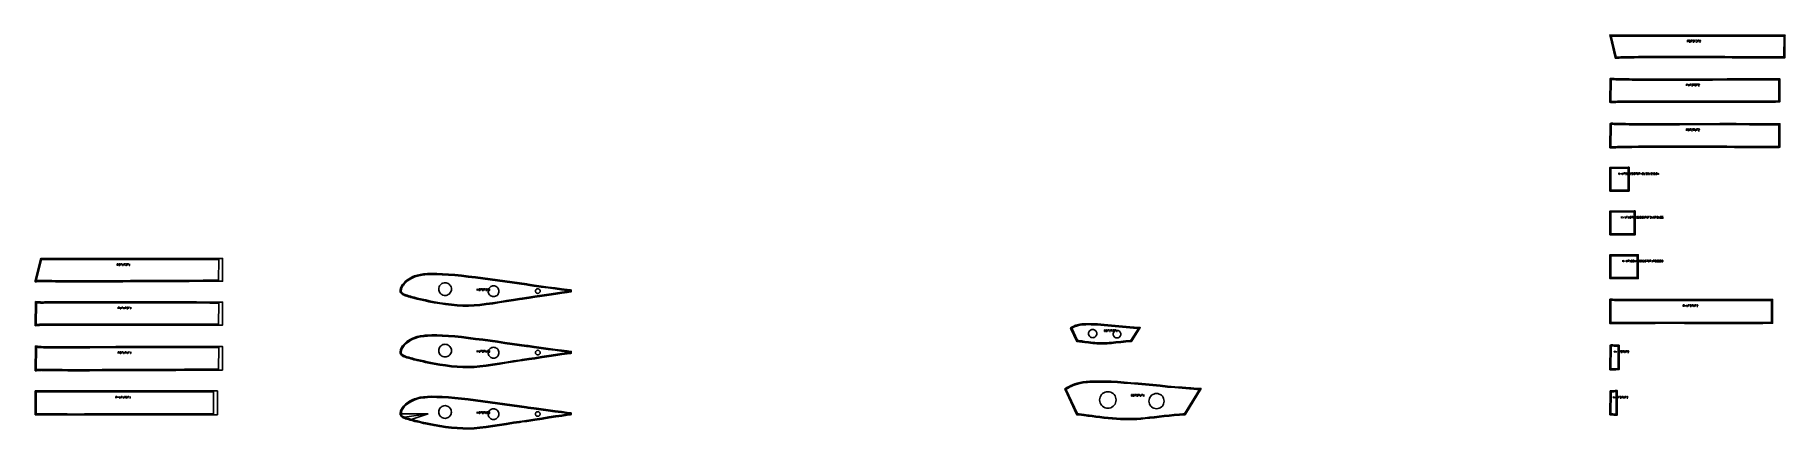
# Model space of a CAD drawing. Header units: metres. Extents: x -13 to 17753, y -154 to 3845.
import ezdxf

# ---------------------------------------------------------------- set-up
doc = ezdxf.new("R2010")
doc.units = ezdxf.units.M

msp = doc.modelspace()

# ---------------------------------------------------------------- linework, layer by layer
at = {"layer": 'Klapan line'}
for p in [(3704.239, 0), (3738.549, -35.285), (3807.162, -56.67)]:
    msp.add_line(p, (3978.693, 0), dxfattribs=at)
at = {"layer": 'Marge'}
for points in [[(16036.835, 3610.021), (16040.847, 3609.493), (16054.98, 3609.259), (16070.4, 3610.347), (16086.912, 3611.531), (16105.465, 3612.133), (16110.457, 3612.317), (16127.265, 3612.564), (16145.908, 3613.019), (16153.214, 3613.118), (16184.484, 3613.765), (16222.233, 3614.381), (16251.49, 3614.784), (16267.236, 3614.88), (16319.042, 3615.172), (16376.159, 3615.462), (16436.462, 3615.733), (16497.758, 3615.967), (16558.423, 3616.153), (16617.63, 3616.278), (16675.638, 3616.331), (16733.395, 3616.305), (16792.666, 3616.191), (16855.748, 3615.997), (16923.245, 3615.75), (16993.911, 3615.464), (17066.886, 3615.145), (17140.944, 3614.827), (17216.058, 3614.528), (17238.636, 3614.44), (17292.089, 3614.231), (17308.004, 3614.166), (17368.266, 3614.062), (17443.837, 3613.928), (17517.554, 3613.806), (17587.961, 3613.718), (17652.848, 3613.661), (17709.366, 3613.638), (17741.941, 3613.676), (17751.883, 3613.688), (17751.929, 3623.63), (17752.914, 3834.478), (17752.961, 3844.534), (17742.904, 3844.525), (17710.346, 3844.493), (17653.833, 3844.439), (17588.951, 3844.379), (17518.548, 3844.313), (17444.832, 3844.24), (17369.261, 3844.166), (17309.022, 3844.109), (17293.106, 3844.094), (17239.653, 3844.044), (17217.075, 3844.024), (17141.963, 3843.953), (17067.905, 3843.879), (16994.927, 3843.805), (16924.258, 3843.738), (16856.755, 3843.679), (16793.663, 3843.63), (16734.381, 3843.598), (16676.614, 3843.585), (16618.596, 3843.589), (16559.381, 3843.61), (16498.71, 3843.644), (16437.409, 3843.691), (16377.101, 3843.747), (16319.98, 3843.808), (16268.169, 3843.872), (16252.346, 3843.894), (16223.065, 3843.933), (16185.273, 3843.985), (16154.075, 3844.028), (16146.662, 3844.04), (16128.119, 3844.068), (16111.092, 3844.099), (16106.141, 3844.108), (16087.202, 3844.144), (16070.682, 3844.173), (16056.112, 3844.198), (16043.173, 3844.226), (16039.159, 3844.237), (16031.566, 3844.259), (16021.047, 3844.297), (16011.466, 3844.34), (16002.757, 3844.394), (15994.758, 3844.459), (15987.231, 3844.534), (15974.447, 3844.66), (15977.403, 3832.222), (16028.41, 3617.623), (16030.004, 3610.919)], [(15984.65, 3160.035), (15988.662, 3159.428), (16002.885, 3159.035), (16018.371, 3160.063), (16034.884, 3161.184), (16053.409, 3161.661), (16058.407, 3161.815), (16075.203, 3161.939), (16093.862, 3162.288), (16101.162, 3162.341), (16132.443, 3162.821), (16170.191, 3163.227), (16199.448, 3163.466), (16215.189, 3163.466), (16267.001, 3163.468), (16324.125, 3163.471), (16384.434, 3163.474), (16445.737, 3163.478), (16506.41, 3163.483), (16565.627, 3163.487), (16623.647, 3163.492), (16681.417, 3163.495), (16740.703, 3163.497), (16803.797, 3163.497), (16871.3, 3163.496), (16941.97, 3163.493), (17014.949, 3163.49), (17089.007, 3163.487), (17164.118, 3163.484), (17186.696, 3163.484), (17240.149, 3163.482), (17256.065, 3163.482), (17316.33, 3163.628), (17391.903, 3163.819), (17465.621, 3164.017), (17536.027, 3164.221), (17600.913, 3164.431), (17657.434, 3164.647), (17690.011, 3164.832), (17699.909, 3164.888), (17699.954, 3174.786), (17700.933, 3388.928), (17700.979, 3398.959), (17690.949, 3398.974), (17658.375, 3399.024), (17601.858, 3399.017), (17536.974, 3398.978), (17466.569, 3398.908), (17392.853, 3398.808), (17317.284, 3398.696), (17257.022, 3398.607), (17241.107, 3398.547), (17187.654, 3398.349), (17165.076, 3398.265), (17089.962, 3397.982), (17015.904, 3397.683), (16942.929, 3397.383), (16872.263, 3397.112), (16804.765, 3396.877), (16741.681, 3396.69), (16682.409, 3396.576), (16624.652, 3396.542), (16566.643, 3396.582), (16507.435, 3396.69), (16446.77, 3396.856), (16385.474, 3397.068), (16325.171, 3397.316), (16268.054, 3397.585), (16216.247, 3397.858), (16200.502, 3397.948), (16171.248, 3398.344), (16133.503, 3398.951), (16102.236, 3399.592), (16094.931, 3399.69), (16076.29, 3400.142), (16059.486, 3400.384), (16054.495, 3400.568), (16035.952, 3401.168), (16019.449, 3402.36), (16004.026, 3403.454), (15989.878, 3403.207), (15985.861, 3402.671), (15977.226, 3401.517), (15977.185, 3392.805), (15976.147, 3169.969), (15976.107, 3161.329)], [(15984.673, 2699.461), (15988.683, 2698.863), (16002.948, 2698.564), (16018.461, 2699.761), (16034.963, 2701.061), (16053.459, 2701.704), (16058.454, 2701.903), (16075.226, 2702.156), (16093.872, 2702.644), (16101.161, 2702.747), (16132.422, 2703.442), (16170.145, 2704.095), (16199.382, 2704.521), (16215.109, 2704.613), (16266.886, 2704.9), (16323.97, 2705.186), (16384.238, 2705.457), (16445.498, 2705.697), (16506.129, 2705.893), (16565.303, 2706.034), (16623.278, 2706.11), (16681.002, 2706.116), (16740.239, 2706.043), (16803.286, 2705.899), (16870.744, 2705.709), (16941.369, 2705.486), (17014.302, 2705.234), (17088.317, 2704.983), (17163.386, 2704.75), (17185.951, 2704.682), (17239.373, 2704.519), (17255.279, 2704.469), (17315.509, 2704.436), (17391.037, 2704.393), (17464.713, 2704.361), (17535.08, 2704.359), (17599.93, 2704.384), (17656.417, 2704.437), (17688.976, 2704.527), (17698.863, 2704.554), (17698.948, 2714.441), (17700.831, 2933.581), (17700.917, 2943.613), (17690.885, 2943.667), (17658.309, 2943.841), (17601.792, 2944.036), (17536.908, 2944.22), (17466.505, 2944.397), (17392.789, 2944.567), (17317.218, 2944.73), (17256.954, 2944.852), (17241.038, 2944.844), (17187.585, 2944.818), (17165.007, 2944.807), (17089.895, 2944.771), (17015.837, 2944.736), (16942.858, 2944.702), (16872.187, 2944.668), (16804.684, 2944.635), (16741.589, 2944.602), (16682.303, 2944.569), (16624.532, 2944.535), (16566.512, 2944.5), (16507.294, 2944.465), (16446.621, 2944.429), (16385.318, 2944.394), (16325.009, 2944.361), (16267.886, 2944.33), (16216.074, 2944.304), (16200.334, 2944.295), (16171.079, 2944.524), (16133.336, 2944.918), (16102.058, 2945.391), (16094.761, 2945.441), (16076.103, 2945.787), (16059.313, 2945.906), (16054.316, 2946.061), (16035.801, 2946.539), (16019.298, 2947.673), (16003.806, 2948.713), (15989.563, 2948.307), (15985.546, 2947.689), (15977.101, 2946.389), (15977.067, 2937.845), (15976.149, 2709.392), (15976.114, 2700.738)], [(15986.17, 2260.53), (16160.383, 2260.53), (16170.423, 2260.53), (16170.383, 2270.57), (16169.496, 2492.568), (16169.456, 2502.608), (16159.417, 2502.528), (15985.209, 2501.137), (15975.249, 2501.057), (15975.289, 2491.097), (15976.17, 2270.49), (15976.21, 2260.53)], [(15986.17, 1816.531), (16222.158, 1816.531), (16232.176, 1816.531), (16232.158, 1826.549), (16231.75, 2048.549), (16231.732, 2058.567), (16221.713, 2058.531), (15985.727, 2057.664), (15975.746, 2057.628), (15975.764, 2047.646), (15976.17, 1826.513), (15976.188, 1816.531)], [(15986.17, 1372.531), (16253.804, 1372.531), (16263.804, 1372.531), (16263.804, 1382.531), (16263.804, 1604.531), (16263.804, 1614.531), (16253.804, 1614.531), (15986.17, 1614.531), (15976.17, 1614.531), (15976.17, 1604.531), (15976.17, 1382.531), (15976.17, 1372.531)], [(0.412, 1340.948), (8.013, 1341.274), (18.85, 1342.068), (28.394, 1342.721), (37.161, 1343.354), (44.858, 1343.659), (52.207, 1343.824), (59.101, 1343.551), (67.193, 1343.357), (75.663, 1343.135), (84.791, 1342.912), (94.655, 1342.688), (105.347, 1342.452), (116.963, 1342.202), (129.639, 1341.946), (134.346, 1341.866), (143.55, 1341.689), (158.917, 1341.427), (175.865, 1341.157), (194.506, 1340.88), (214.959, 1340.606), (237.427, 1340.353), (262.199, 1340.126), (289.62, 1339.932), (320.061, 1339.775), (354, 1339.665), (364.503, 1339.65), (392.161, 1339.609), (435.576, 1339.616), (485.47, 1339.682), (542.275, 1339.798), (604.826, 1339.951), (669.975, 1340.135), (736.433, 1340.376), (806.391, 1340.681), (879.763, 1341), (954.946, 1341.319), (1030.157, 1341.65), (1105.127, 1342.001), (1180.277, 1342.369), (1255.037, 1342.722), (1329.91, 1343.057), (1404.445, 1343.407), (1418.235, 1343.475), (1479.012, 1343.788), (1504.962, 1343.916), (1552.687, 1344.152), (1625.46, 1344.493), (1695.972, 1344.824), (1761.273, 1345.135), (1818.435, 1345.41), (1851.177, 1345.573), (1891.09, 1345.771), (1891.127, 1355.42), (1891.933, 1566.288), (1891.972, 1576.443), (1851.932, 1576.441), (1819.192, 1576.439), (1762.03, 1576.436), (1696.729, 1576.432), (1626.216, 1576.427), (1553.441, 1576.423), (1505.716, 1576.423), (1479.764, 1576.423), (1418.988, 1576.427), (1405.2, 1576.428), (1330.666, 1576.429), (1255.791, 1576.425), (1181.028, 1576.425), (1105.878, 1576.43), (1030.909, 1576.43), (955.699, 1576.424), (880.515, 1576.415), (807.143, 1576.409), (737.188, 1576.403), (670.736, 1576.384), (605.59, 1576.352), (543.041, 1576.316), (486.242, 1576.277), (436.357, 1576.234), (392.954, 1576.184), (365.296, 1576.142), (354.808, 1576.126), (320.883, 1576.061), (290.457, 1575.99), (263.053, 1575.916), (238.298, 1575.84), (215.846, 1575.763), (195.405, 1575.687), (176.771, 1575.615), (159.83, 1575.547), (144.482, 1575.483), (135.252, 1575.444), (130.577, 1575.425), (117.911, 1575.37), (106.299, 1575.321), (95.611, 1575.275), (85.762, 1575.235), (76.652, 1575.199), (68.156, 1575.167), (60.197, 1575.139), (52.704, 1575.116), (44.892, 1575.093), (43.024, 1567.508), (-9.726, 1353.331), (-12.916, 1340.377)], [(3694.393, 1245.241), (3695.679, 1237.994), (3699.883, 1228.368), (3706.884, 1219.722), (3715.724, 1212.651), (3725.539, 1206.77), (3733.408, 1203.04), (3737.563, 1201.172), (3748.989, 1197.132), (3762.843, 1193.019), (3778.065, 1188.638), (3795.139, 1183.462), (3803.076, 1181.079), (3816.043, 1177.295), (3833.396, 1172.705), (3843.875, 1170.045), (3866.046, 1164.861), (3899.795, 1157.066), (3930.868, 1149.968), (3951.229, 1145.358), (3986.064, 1137.978), (4038.722, 1127.689), (4095.574, 1117.839), (4154.603, 1109.004), (4214.056, 1101.66), (4272.785, 1096.219), (4330.47, 1093.088), (4387.54, 1092.566), (4445.037, 1094.909), (4504.599, 1100.211), (4567.623, 1107.925), (4634.142, 1117.28), (4703.231, 1127.913), (4774.041, 1139.335), (4845.798, 1150.557), (4906.826, 1159.561), (4934.764, 1163.618), (4979.888, 1170.184), (5002.143, 1173.522), (5062.421, 1182.612), (5135.286, 1193.912), (5206.228, 1204.953), (5273.894, 1215.022), (5336.28, 1224.121), (5390.446, 1232.224), (5421.96, 1237.107), (5430.43, 1238.419), (5430.429, 1246.99), (5430.429, 1247.556), (5430.428, 1256.325), (5421.733, 1257.469), (5389.273, 1261.74), (5332.595, 1269.219), (5267.832, 1277.758), (5197.909, 1286.872), (5125.845, 1296.309), (5078.585, 1302.999), (5052.965, 1306.625), (4992.853, 1315.625), (4979.126, 1317.68), (4905.23, 1328.06), (4831.085, 1337.871), (4757.122, 1348.365), (4682.697, 1359.431), (4608.342, 1369.839), (4533.687, 1379.504), (4459.098, 1388.705), (4386.306, 1397.97), (4316.638, 1406.842), (4250.204, 1413.479), (4185.069, 1417.972), (4122.458, 1421.427), (4065.437, 1423.708), (4015.122, 1424.391), (3971.148, 1423.076), (3943.595, 1420.631), (3932.468, 1419.62), (3898.26, 1414.169), (3867.896, 1407.068), (3840.986, 1398.571), (3817.262, 1388.879), (3796.537, 1378.211), (3778.675, 1366.996), (3763.139, 1355.779), (3749.481, 1344.769), (3737.532, 1333.866), (3731.237, 1327.114), (3727.469, 1323.015), (3719.267, 1312.428), (3712.489, 1302.238), (3706.74, 1292.272), (3702.107, 1282.418), (3698.818, 1273.036), (3696.527, 1264.286), (3694.735, 1255.103), (3694.259, 1247.63), (3694.239, 1247.312), (3694.239, 1246.993), (3694.239, 1246.987), (3694.239, 1246.107)], [(0.547, 895.002), (8.149, 895.435), (19.031, 896.431), (28.603, 897.286), (37.417, 898.144), (45.142, 898.663), (52.508, 899.039), (59.376, 898.943), (67.473, 898.958), (75.942, 898.951), (85.067, 898.954), (94.924, 898.963), (105.608, 898.968), (117.218, 898.969), (129.886, 898.973), (134.579, 898.984), (143.784, 898.98), (159.138, 898.985), (176.076, 898.988), (194.709, 898.99), (215.149, 898.994), (237.599, 899), (262.351, 899.007), (289.752, 899.016), (320.174, 899.026), (354.095, 899.037), (364.58, 899.041), (392.238, 899.051), (435.638, 899.069), (485.52, 899.091), (542.318, 899.118), (604.865, 899.147), (670.011, 899.178), (736.461, 899.211), (806.413, 899.246), (879.786, 899.282), (954.97, 899.32), (1030.18, 899.357), (1105.148, 899.395), (1180.298, 899.432), (1255.06, 899.469), (1329.936, 899.507), (1404.469, 899.544), (1418.257, 899.551), (1479.035, 899.595), (1504.988, 899.614), (1552.713, 899.65), (1625.489, 899.704), (1696.002, 899.759), (1761.304, 899.811), (1818.466, 899.861), (1851.209, 899.894), (1891.157, 899.936), (1891.198, 909.726), (1892.097, 1123.884), (1892.14, 1133.915), (1852.132, 1134.052), (1819.39, 1134.163), (1762.228, 1134.349), (1696.927, 1134.558), (1626.414, 1134.779), (1553.641, 1135.006), (1505.916, 1135.168), (1479.966, 1135.255), (1419.188, 1135.473), (1405.398, 1135.519), (1330.863, 1135.752), (1255.99, 1135.97), (1181.229, 1136.206), (1106.078, 1136.457), (1031.108, 1136.69), (955.897, 1136.904), (880.714, 1137.106), (807.341, 1137.311), (737.382, 1137.506), (670.925, 1137.646), (605.776, 1137.731), (543.225, 1137.792), (486.42, 1137.825), (436.527, 1137.82), (393.114, 1137.769), (365.456, 1137.696), (354.955, 1137.669), (321.018, 1137.525), (290.581, 1137.347), (263.165, 1137.142), (238.397, 1136.915), (215.935, 1136.673), (195.486, 1136.421), (176.849, 1136.172), (159.905, 1135.933), (144.544, 1135.708), (135.339, 1135.558), (130.639, 1135.493), (117.969, 1135.284), (106.358, 1135.085), (95.673, 1134.901), (85.818, 1134.734), (76.696, 1134.573), (68.231, 1134.414), (60.149, 1134.286), (53.276, 1134.076), (45.959, 1134.324), (38.285, 1134.74), (29.532, 1135.52), (19.998, 1136.344), (9.166, 1137.338), (1.568, 1137.803), (-8.996, 1138.449), (-9.043, 1127.866), (-10.021, 905.029), (-10.068, 894.397)], [(15986.291, 915.073), (16003.308, 915.277), (16021.959, 915.716), (16029.245, 915.797), (16060.509, 916.413), (16098.229, 916.968), (16127.465, 917.317), (16143.191, 917.366), (16194.971, 917.518), (16252.058, 917.67), (16312.329, 917.814), (16373.593, 917.943), (16434.227, 918.049), (16493.405, 918.127), (16551.386, 918.172), (16609.117, 918.183), (16668.361, 918.155), (16731.414, 918.093), (16798.875, 918.01), (16869.502, 917.911), (16942.437, 917.799), (17016.452, 917.688), (17091.521, 917.585), (17114.086, 917.555), (17167.508, 917.484), (17183.414, 917.461), (17243.645, 917.537), (17319.172, 917.637), (17392.847, 917.745), (17463.211, 917.871), (17528.059, 918.011), (17584.546, 918.167), (17617.104, 918.321), (17627.061, 918.368), (17627.057, 928.325), (17626.963, 1150.318), (17626.959, 1160.275), (17617.002, 1160.314), (17584.443, 1160.44), (17527.956, 1160.548), (17463.108, 1160.633), (17392.744, 1160.699), (17319.069, 1160.745), (17243.542, 1160.78), (17183.311, 1160.805), (17167.405, 1160.769), (17113.983, 1160.652), (17091.418, 1160.603), (17016.349, 1160.437), (16942.334, 1160.262), (16869.399, 1160.088), (16798.773, 1159.93), (16731.311, 1159.79), (16668.259, 1159.675), (16609.014, 1159.596), (16551.284, 1159.558), (16493.303, 1159.554), (16434.124, 1159.582), (16373.49, 1159.636), (16312.226, 1159.712), (16251.955, 1159.806), (16194.868, 1159.909), (16143.088, 1160.017), (16127.362, 1160.053), (16098.126, 1160.377), (16060.405, 1160.9), (16029.141, 1161.489), (16021.854, 1161.565), (16003.204, 1161.988), (15986.186, 1162.177), (15976.071, 1162.289), (15976.075, 1152.173), (15976.171, 925.068), (15976.176, 914.952)], [(10568.32, 734.16), (10570.905, 733.931), (10578.146, 733.233), (10589.202, 732.022), (10602.207, 730.429), (10613.122, 728.99), (10621.863, 727.767), (10627.275, 726.972), (10643.514, 724.687), (10662.314, 722.119), (10682.208, 719.531), (10703.349, 717.131), (10724.646, 714.93), (10746.088, 712.944), (10767.456, 711.363), (10788.496, 710.223), (10809.271, 709.475), (10829.835, 709.254), (10850.396, 709.716), (10871.052, 710.666), (10891.982, 712.1), (10914.258, 714.286), (10937.162, 716.678), (10960.849, 719.236), (10985.467, 721.966), (11010.622, 724.728), (11036.085, 727.38), (11061.802, 729.813), (11087.879, 732.112), (11106.146, 733.56), (11113.986, 734.149), (11119.026, 734.527), (11121.711, 738.809), (11198.021, 860.543), (11206.916, 874.732), (11190.206, 875.833), (11177.346, 876.68), (11147.095, 878.95), (11140.219, 879.507), (11103.058, 882.506), (11065.838, 885.482), (11028.685, 888.856), (10991.249, 892.575), (10953.868, 896.148), (10916.373, 899.507), (10878.951, 902.74), (10842.412, 906.042), (10807.356, 909.232), (10773.953, 911.542), (10741.291, 912.981), (10709.904, 914.008), (10681.289, 914.589), (10655.991, 914.553), (10633.825, 913.736), (10620.055, 912.577), (10614.297, 912.085), (10596.957, 909.693), (10581.477, 906.696), (10567.596, 903.197), (10555.209, 899.253), (10544.222, 894.987), (10534.61, 890.633), (10526.063, 886.418), (10518.305, 882.384), (10511.184, 878.422), (10507.257, 875.995), (10499.738, 871.347), (10503.429, 863.314), (10560.114, 739.946), (10562.538, 734.671)], [(3694.393, 621.564), (3695.679, 614.317), (3699.883, 604.691), (3706.884, 596.045), (3715.724, 588.973), (3725.54, 583.093), (3733.409, 579.363), (3737.565, 577.495), (3748.991, 573.454), (3762.845, 569.342), (3778.067, 564.96), (3795.142, 559.784), (3803.079, 557.401), (3816.046, 553.617), (3833.4, 549.027), (3843.879, 546.366), (3866.051, 541.183), (3899.801, 533.387), (3930.875, 526.289), (3951.237, 521.679), (3986.072, 514.299), (4038.731, 504.009), (4095.586, 494.159), (4154.616, 485.323), (4214.071, 477.98), (4272.801, 472.539), (4330.489, 469.408), (4387.56, 468.886), (4445.058, 471.228), (4504.622, 476.53), (4567.648, 484.244), (4634.169, 493.6), (4703.26, 504.233), (4774.072, 515.655), (4845.831, 526.878), (4906.861, 535.882), (4934.8, 539.939), (4979.926, 546.506), (5002.181, 549.844), (5062.461, 558.934), (5135.328, 570.234), (5206.272, 581.276), (5273.94, 591.345), (5336.328, 600.444), (5390.495, 608.547), (5422.01, 613.43), (5430.481, 614.743), (5430.479, 623.314), (5430.479, 623.88), (5430.478, 632.649), (5421.784, 633.793), (5389.322, 638.063), (5332.643, 645.543), (5267.878, 654.082), (5197.953, 663.196), (5125.886, 672.633), (5078.625, 679.323), (5053.005, 682.95), (4992.89, 691.95), (4979.163, 694.005), (4905.265, 704.386), (4831.118, 714.197), (4757.153, 724.691), (4682.726, 735.757), (4608.369, 746.166), (4533.711, 755.831), (4459.12, 765.033), (4386.326, 774.297), (4316.656, 783.17), (4250.22, 789.807), (4185.083, 794.3), (4122.471, 797.755), (4065.448, 800.037), (4015.131, 800.719), (3971.156, 799.404), (3943.602, 796.96), (3932.474, 795.949), (3898.265, 790.497), (3867.901, 783.396), (3840.99, 774.898), (3817.265, 765.206), (3796.54, 754.538), (3778.677, 743.323), (3763.141, 732.105), (3749.482, 721.095), (3737.533, 710.191), (3731.238, 703.439), (3727.47, 699.34), (3719.268, 688.753), (3712.49, 678.563), (3706.74, 668.596), (3702.107, 658.743), (3698.818, 649.36), (3696.527, 640.61), (3694.735, 631.427), (3694.259, 623.954), (3694.239, 623.636), (3694.239, 623.317), (3694.239, 623.311), (3694.239, 622.431)], [(0.504, 437.597), (8.1, 437.993), (18.972, 438.933), (28.51, 439.712), (37.284, 440.472), (44.948, 440.861), (52.273, 441.094), (59.098, 440.838), (67.199, 440.677), (75.661, 440.486), (84.784, 440.296), (94.642, 440.107), (105.325, 439.905), (116.933, 439.691), (129.601, 439.472), (134.305, 439.406), (143.502, 439.252), (158.859, 439.028), (175.796, 438.796), (194.425, 438.557), (214.864, 438.322), (237.317, 438.104), (262.072, 437.91), (289.474, 437.743), (319.895, 437.61), (353.812, 437.516), (364.306, 437.504), (391.948, 437.471), (435.336, 437.479), (485.199, 437.54), (541.969, 437.645), (604.484, 437.782), (669.594, 437.945), (736.012, 438.159), (805.929, 438.427), (879.259, 438.708), (954.398, 438.99), (1029.565, 439.281), (1104.491, 439.59), (1179.598, 439.913), (1254.314, 440.224), (1329.144, 440.519), (1403.635, 440.827), (1417.417, 440.886), (1478.159, 441.164), (1504.094, 441.278), (1551.792, 441.489), (1624.522, 441.793), (1694.994, 442.088), (1760.257, 442.366), (1817.386, 442.612), (1850.109, 442.759), (1889.984, 442.938), (1890.063, 452.428), (1891.878, 671.582), (1891.964, 681.921), (1851.878, 681.914), (1819.136, 681.908), (1761.974, 681.888), (1696.673, 681.861), (1626.16, 681.83), (1553.384, 681.796), (1505.659, 681.774), (1479.707, 681.762), (1418.928, 681.734), (1405.14, 681.725), (1330.607, 681.672), (1255.731, 681.618), (1180.969, 681.565), (1105.819, 681.513), (1030.851, 681.46), (955.641, 681.405), (880.457, 681.35), (807.084, 681.296), (737.131, 681.245), (670.681, 681.194), (605.535, 681.141), (542.987, 681.089), (486.19, 681.04), (436.307, 680.996), (392.908, 680.956), (365.25, 680.93), (354.766, 680.92), (320.846, 680.89), (290.425, 680.866), (263.027, 680.849), (238.279, 680.839), (215.833, 680.838), (195.396, 680.843), (176.767, 680.852), (159.833, 680.867), (144.484, 680.889), (135.28, 680.9), (130.592, 680.918), (117.93, 680.95), (106.326, 680.984), (95.649, 681.025), (85.801, 681.073), (76.683, 681.121), (68.22, 681.161), (60.133, 681.227), (53.294, 681.177), (45.963, 681.626), (38.266, 682.244), (29.471, 683.241), (19.912, 684.257), (9.037, 685.446), (1.438, 686.011), (-9.27, 686.807), (-9.303, 676.069), (-10.016, 447.615), (-10.049, 437.048)], [(15984.56, 446.262), (15988.57, 445.616), (16002.867, 445.192), (16018.404, 446.294), (16034.906, 447.494), (16053.392, 448.005), (16058.389, 448.169), (16068.024, 448.487), (16068.06, 458.127), (16068.889, 685.231), (16068.924, 694.872), (16059.291, 695.259), (16054.296, 695.46), (16035.814, 696.107), (16019.321, 697.427), (16003.792, 698.642), (15989.493, 698.323), (15985.478, 697.706), (15977.028, 696.407), (15976.997, 687.858), (15976.151, 456.171), (15976.119, 447.622)], [(-0.194, -10.496), (7.289, -10.641), (15.386, -10.687), (23.846, -10.762), (32.964, -10.831), (42.815, -10.9), (53.493, -10.979), (65.096, -11.068), (77.758, -11.161), (82.453, -11.184), (91.65, -11.255), (106.999, -11.355), (123.93, -11.463), (142.554, -11.577), (162.987, -11.691), (185.429, -11.8), (210.174, -11.901), (237.566, -11.992), (267.978, -12.071), (301.887, -12.133), (312.373, -12.144), (340.014, -12.173), (383.396, -12.189), (433.254, -12.18), (490.021, -12.152), (552.535, -12.11), (617.644, -12.054), (684.058, -11.973), (753.973, -11.864), (827.303, -11.75), (902.443, -11.637), (977.609, -11.518), (1052.535, -11.391), (1127.642, -11.255), (1202.36, -11.126), (1277.191, -11.005), (1351.682, -10.877), (1365.462, -10.852), (1426.205, -10.727), (1452.141, -10.675), (1499.839, -10.581), (1572.571, -10.444), (1643.043, -10.312), (1708.307, -10.185), (1765.436, -10.071), (1798.159, -10), (1838.137, -9.913), (1838.137, 0), (1838.137, 222.007), (1838.136, 231.92), (1798.158, 232.007), (1765.435, 232.078), (1708.306, 232.192), (1643.043, 232.318), (1572.571, 232.451), (1499.839, 232.586), (1452.141, 232.681), (1426.205, 232.732), (1365.462, 232.858), (1351.681, 232.883), (1277.191, 233.01), (1202.359, 233.13), (1127.641, 233.259), (1052.535, 233.395), (977.609, 233.522), (902.442, 233.641), (827.303, 233.754), (753.973, 233.867), (684.058, 233.976), (617.643, 234.057), (552.534, 234.112), (490.021, 234.154), (433.253, 234.182), (383.395, 234.191), (340.014, 234.175), (312.372, 234.145), (301.886, 234.134), (267.977, 234.072), (237.566, 233.993), (210.174, 233.902), (185.429, 233.801), (162.986, 233.692), (142.554, 233.577), (123.93, 233.463), (106.999, 233.355), (91.649, 233.255), (82.453, 233.184), (77.757, 233.161), (65.096, 233.069), (53.492, 232.98), (42.815, 232.9), (32.964, 232.831), (23.845, 232.762), (15.385, 232.687), (7.288, 232.641), (-0.195, 232.496), (-10, 232.306), (-10, 222.498), (-10, -0.498), (-10, -10.306)], [(10568.336, -9.963), (10573.506, -10.412), (10588.065, -11.794), (10610.306, -14.2), (10636.442, -17.369), (10658.363, -20.236), (10675.922, -22.675), (10686.814, -24.265), (10719.23, -28.803), (10756.788, -33.909), (10796.51, -39.054), (10838.626, -43.815), (10881.117, -48.188), (10923.893, -52.135), (10966.438, -55.268), (11008.317, -57.525), (11049.68, -59.007), (11090.549, -59.439), (11131.334, -58.517), (11172.406, -56.63), (11214.037, -53.785), (11258.29, -49.453), (11304.035, -44.698), (11351.371, -39.611), (11400.575, -34.185), (11450.894, -28.694), (11501.872, -23.424), (11553.398, -18.586), (11605.613, -14.02), (11642.234, -11.142), (11657.955, -9.972), (11663.067, -9.592), (11665.743, -5.22), (11816.367, 240.918), (11825.015, 255.049), (11808.482, 256.117), (11782.671, 257.783), (11722.111, 262.244), (11708.363, 263.339), (11634.05, 269.241), (11559.504, 275.116), (11485.115, 281.782), (11410.28, 289.124), (11335.578, 296.181), (11260.622, 302.822), (11185.742, 309.221), (11112.66, 315.756), (11042.768, 322.055), (10976.218, 326.613), (10911.015, 329.453), (10848.37, 331.479), (10791.364, 332.621), (10741.128, 332.551), (10697.28, 330.953), (10669.729, 328.649), (10658.75, 327.732), (10624.607, 323.072), (10594.187, 317.247), (10567.008, 310.476), (10542.808, 302.86), (10521.331, 294.62), (10502.379, 286.128), (10485.443, 277.872), (10470.134, 270.009), (10456.266, 262.402), (10448.386, 257.593), (10440.766, 252.943), (10444.524, 244.847), (10560.13, -4.21), (10562.568, -9.462)], [(15985.637, -10.448), (15993.156, -10.846), (16000.976, -11.41), (16009.371, -12.291), (16019.011, -13.242), (16029.482, -14.32), (16037.409, -14.873), (16048.009, -15.612), (16048.097, -4.98), (16050.02, 225.726), (16050.109, 236.328), (16039.527, 235.797), (16031.606, 235.401), (16021.118, 234.543), (16011.467, 233.794), (16003.046, 233.091), (15995.21, 232.683), (15987.686, 232.428), (15978.104, 232.104), (15978.024, 222.517), (15976.166, -0.378), (15976.087, -9.942)], [(3694.393, -1.748), (3695.678, -8.991), (3699.88, -18.613), (3706.878, -27.255), (3715.714, -34.324), (3725.524, -40.201), (3733.39, -43.929), (3737.543, -45.796), (3748.963, -49.835), (3762.809, -53.945), (3778.022, -58.324), (3795.087, -63.496), (3803.019, -65.878), (3815.979, -69.661), (3833.323, -74.248), (3843.797, -76.907), (3865.955, -82.087), (3899.685, -89.879), (3930.742, -96.972), (3951.091, -101.58), (3985.906, -108.955), (4038.535, -119.24), (4095.356, -129.083), (4154.353, -137.914), (4213.772, -145.253), (4272.469, -150.691), (4330.123, -153.821), (4387.161, -154.342), (4444.626, -152.001), (4504.155, -146.702), (4567.145, -138.992), (4633.627, -129.642), (4702.678, -119.015), (4773.449, -107.6), (4845.165, -96.384), (4906.159, -87.385), (4934.082, -83.33), (4979.182, -76.767), (5001.424, -73.431), (5061.669, -64.346), (5134.493, -53.053), (5205.396, -42.017), (5273.024, -31.954), (5335.376, -22.86), (5389.511, -14.762), (5421.008, -9.882), (5429.478, -8.57), (5429.477, 0.002), (5429.477, 0.567), (5429.476, 9.336), (5420.781, 10.48), (5388.339, 14.748), (5331.693, 22.223), (5266.966, 30.758), (5197.081, 39.867), (5125.057, 49.298), (5077.823, 55.984), (5052.218, 59.608), (4992.139, 68.604), (4978.419, 70.657), (4904.564, 81.032), (4830.461, 90.838), (4756.539, 101.325), (4682.155, 112.385), (4607.841, 122.788), (4533.227, 132.447), (4458.68, 141.643), (4385.928, 150.903), (4316.299, 159.77), (4249.901, 166.403), (4184.802, 170.894), (4122.227, 174.347), (4065.237, 176.627), (4014.949, 177.309), (3970.999, 175.995), (3943.462, 173.552), (3932.34, 172.541), (3898.151, 167.093), (3867.803, 159.995), (3840.908, 151.503), (3817.196, 141.816), (3796.483, 131.154), (3778.63, 119.945), (3763.103, 108.734), (3749.452, 97.73), (3737.51, 86.832), (3731.218, 80.084), (3727.452, 75.987), (3719.254, 65.406), (3712.48, 55.222), (3706.733, 45.26), (3702.103, 35.412), (3698.815, 26.034), (3696.526, 17.289), (3694.735, 8.111), (3694.259, 0.641), (3694.239, 0.323), (3694.239, 0.004), (3694.239, -0.002), (3694.239, -0.882)]]:
    msp.add_lwpolyline(points, close=True, dxfattribs=at)
at = {"layer": 'Patron'}
for points in [[(16038.139, 3619.935), (16042.151, 3619.408), (16055.095, 3619.258), (16069.673, 3620.321), (16086.197, 3621.505), (16105.137, 3622.128), (16110.089, 3622.31), (16127.117, 3622.563), (16145.663, 3623.016), (16153.076, 3623.118), (16184.277, 3623.763), (16222.07, 3624.38), (16251.352, 3624.783), (16267.175, 3624.88), (16318.986, 3625.172), (16376.108, 3625.462), (16436.417, 3625.732), (16497.719, 3625.967), (16558.392, 3626.153), (16617.609, 3626.278), (16675.629, 3626.33), (16733.399, 3626.305), (16792.685, 3626.191), (16855.779, 3625.997), (16923.282, 3625.75), (16993.951, 3625.464), (17066.93, 3625.145), (17140.987, 3624.827), (17216.097, 3624.528), (17238.675, 3624.44), (17292.128, 3624.231), (17308.044, 3624.166), (17368.283, 3624.062), (17443.855, 3623.928), (17517.571, 3623.806), (17587.974, 3623.717), (17652.856, 3623.661), (17709.37, 3623.638), (17741.929, 3623.676), (17742.914, 3834.525), (17710.356, 3834.493), (17653.842, 3834.439), (17588.96, 3834.379), (17518.558, 3834.313), (17444.842, 3834.24), (17369.271, 3834.166), (17309.032, 3834.109), (17293.115, 3834.094), (17239.662, 3834.044), (17217.084, 3834.024), (17141.973, 3833.953), (17067.915, 3833.879), (16994.936, 3833.805), (16924.266, 3833.738), (16856.763, 3833.679), (16793.669, 3833.63), (16734.383, 3833.598), (16676.613, 3833.585), (16618.593, 3833.589), (16559.375, 3833.61), (16498.703, 3833.644), (16437.4, 3833.691), (16377.091, 3833.747), (16319.967, 3833.808), (16268.156, 3833.872), (16252.332, 3833.894), (16223.051, 3833.933), (16185.259, 3833.985), (16154.06, 3834.028), (16146.647, 3834.04), (16128.101, 3834.068), (16111.074, 3834.099), (16106.122, 3834.108), (16087.184, 3834.144), (16070.664, 3834.173), (16056.091, 3834.198), (16043.145, 3834.226), (16039.13, 3834.237), (16031.53, 3834.259), (16021.001, 3834.297), (16011.405, 3834.341), (16002.676, 3834.394), (15994.659, 3834.459), (15987.132, 3834.534)], [(15986.147, 3169.923), (15990.159, 3169.315), (16003.103, 3169.032), (16017.682, 3170.039), (16034.206, 3171.161), (16053.147, 3171.658), (16058.099, 3171.81), (16075.128, 3171.939), (16093.675, 3172.286), (16101.088, 3172.34), (16132.289, 3172.82), (16170.083, 3173.226), (16199.366, 3173.466), (16215.189, 3173.466), (16267.001, 3173.468), (16324.124, 3173.471), (16384.433, 3173.474), (16445.736, 3173.478), (16506.409, 3173.483), (16565.626, 3173.487), (16623.647, 3173.492), (16681.417, 3173.495), (16740.702, 3173.497), (16803.797, 3173.497), (16871.3, 3173.496), (16941.97, 3173.493), (17014.949, 3173.49), (17089.007, 3173.487), (17164.118, 3173.484), (17186.696, 3173.484), (17240.149, 3173.482), (17256.065, 3173.482), (17316.305, 3173.628), (17391.877, 3173.819), (17465.594, 3174.017), (17535.998, 3174.221), (17600.881, 3174.431), (17657.395, 3174.647), (17689.954, 3174.832), (17690.933, 3388.974), (17658.376, 3389.024), (17601.864, 3389.017), (17536.983, 3388.978), (17466.582, 3388.908), (17392.868, 3388.808), (17317.298, 3388.696), (17257.06, 3388.608), (17241.144, 3388.547), (17187.691, 3388.349), (17165.113, 3388.265), (17090.003, 3387.982), (17015.945, 3387.683), (16942.967, 3387.383), (16872.298, 3387.112), (16804.795, 3386.877), (16741.701, 3386.69), (16682.415, 3386.576), (16624.645, 3386.542), (16566.625, 3386.582), (16507.408, 3386.69), (16446.735, 3386.856), (16385.432, 3387.068), (16325.124, 3387.317), (16268.001, 3387.585), (16216.19, 3387.858), (16200.367, 3387.949), (16171.087, 3388.345), (16133.298, 3388.953), (16102.101, 3389.593), (16094.689, 3389.693), (16076.145, 3390.143), (16059.118, 3390.391), (16054.167, 3390.573), (16035.232, 3391.194), (16018.718, 3392.386), (16004.149, 3393.455), (15991.202, 3393.295), (15987.185, 3392.759)], [(15986.149, 2709.351), (15990.159, 2708.753), (16003.095, 2708.563), (16017.664, 2709.729), (16034.178, 2711.03), (16053.107, 2711.698), (16058.056, 2711.895), (16075.074, 2712.155), (16093.609, 2712.641), (16101.018, 2712.746), (16132.2, 2713.439), (16169.971, 2714.094), (16199.236, 2714.519), (16215.05, 2714.613), (16266.831, 2714.899), (16323.92, 2715.186), (16384.193, 2715.457), (16445.459, 2715.697), (16506.096, 2715.893), (16565.279, 2716.034), (16623.265, 2716.11), (16681.001, 2716.116), (16740.252, 2716.043), (16803.309, 2715.899), (16870.772, 2715.709), (16941.4, 2715.486), (17014.336, 2715.234), (17088.351, 2714.983), (17163.417, 2714.75), (17185.982, 2714.681), (17239.403, 2714.519), (17255.31, 2714.469), (17315.515, 2714.436), (17391.043, 2714.393), (17464.717, 2714.361), (17535.08, 2714.359), (17599.926, 2714.384), (17656.408, 2714.437), (17688.949, 2714.527), (17690.831, 2933.667), (17658.275, 2933.841), (17601.763, 2934.036), (17536.883, 2934.22), (17466.482, 2934.397), (17392.767, 2934.567), (17317.197, 2934.73), (17256.959, 2934.852), (17241.043, 2934.844), (17187.59, 2934.818), (17165.012, 2934.807), (17089.9, 2934.771), (17015.842, 2934.736), (16942.862, 2934.702), (16872.192, 2934.668), (16804.689, 2934.635), (16741.594, 2934.602), (16682.308, 2934.569), (16624.538, 2934.535), (16566.518, 2934.5), (16507.3, 2934.465), (16446.627, 2934.429), (16385.324, 2934.394), (16325.014, 2934.361), (16267.891, 2934.33), (16216.079, 2934.304), (16200.256, 2934.296), (16170.975, 2934.525), (16133.185, 2934.919), (16101.988, 2935.391), (16094.575, 2935.443), (16076.031, 2935.787), (16059.004, 2935.911), (16054.052, 2936.064), (16035.116, 2936.563), (16018.601, 2937.697), (16004.032, 2938.716), (15991.084, 2938.423), (15987.067, 2937.805)], [(15986.17, 2270.53), (16160.383, 2270.53), (16159.497, 2492.529), (15985.289, 2491.137)], [(15986.17, 1826.531), (16222.158, 1826.531), (16221.75, 2048.531), (15985.764, 2047.664)], [(15986.17, 1382.531), (16253.804, 1382.531), (16253.804, 1604.531), (15986.17, 1604.531)], [(-0.016, 1350.939), (7.585, 1351.265), (18.114, 1352.041), (27.711, 1352.698), (36.44, 1353.328), (44.456, 1353.651), (51.981, 1353.821), (59.47, 1353.544), (67.431, 1353.354), (75.925, 1353.132), (85.035, 1352.909), (94.882, 1352.686), (105.568, 1352.449), (117.178, 1352.199), (129.841, 1351.944), (134.514, 1351.865), (143.743, 1351.687), (159.087, 1351.426), (176.025, 1351.156), (194.655, 1350.878), (215.093, 1350.605), (237.54, 1350.352), (262.291, 1350.126), (289.691, 1349.932), (320.112, 1349.775), (354.033, 1349.665), (364.518, 1349.65), (392.176, 1349.609), (435.575, 1349.616), (485.457, 1349.682), (542.254, 1349.798), (604.802, 1349.951), (669.947, 1350.135), (736.396, 1350.376), (806.348, 1350.681), (879.72, 1350.999), (954.903, 1351.319), (1030.112, 1351.65), (1105.08, 1352), (1180.228, 1352.369), (1254.99, 1352.722), (1329.865, 1353.057), (1404.398, 1353.407), (1418.185, 1353.475), (1478.961, 1353.788), (1504.913, 1353.916), (1552.638, 1354.152), (1625.413, 1354.493), (1695.925, 1354.824), (1761.226, 1355.135), (1818.387, 1355.41), (1851.127, 1355.573), (1851.933, 1566.441), (1819.193, 1566.439), (1762.031, 1566.436), (1696.73, 1566.432), (1626.217, 1566.427), (1553.441, 1566.423), (1505.716, 1566.423), (1479.763, 1566.423), (1418.987, 1566.427), (1405.2, 1566.428), (1330.666, 1566.429), (1255.79, 1566.425), (1181.028, 1566.425), (1105.879, 1566.43), (1030.91, 1566.43), (955.7, 1566.424), (880.516, 1566.415), (807.143, 1566.409), (737.191, 1566.403), (670.741, 1566.384), (605.596, 1566.352), (543.048, 1566.316), (486.251, 1566.277), (436.369, 1566.234), (392.97, 1566.184), (365.311, 1566.142), (354.827, 1566.126), (320.906, 1566.061), (290.484, 1565.99), (263.084, 1565.916), (238.332, 1565.84), (215.883, 1565.763), (195.444, 1565.687), (176.811, 1565.615), (159.872, 1565.547), (144.525, 1565.484), (135.294, 1565.444), (130.62, 1565.425), (117.954, 1565.37), (106.341, 1565.321), (95.652, 1565.275), (85.802, 1565.235), (76.689, 1565.199), (68.191, 1565.167), (60.227, 1565.139), (52.734, 1565.116)], [(3704.239, 1246.989), (3705.525, 1239.742), (3708.903, 1232.685), (3714.453, 1226.258), (3721.83, 1220.57), (3730.621, 1215.383), (3737.644, 1212.099), (3741.661, 1210.294), (3752.295, 1206.569), (3765.681, 1202.608), (3780.831, 1198.248), (3798.039, 1193.033), (3805.952, 1190.657), (3818.844, 1186.894), (3835.952, 1182.373), (3846.335, 1179.738), (3868.322, 1174.599), (3902.046, 1166.809), (3933.095, 1159.717), (3953.438, 1155.111), (3988.136, 1147.761), (4040.639, 1137.503), (4097.281, 1127.693), (4156.083, 1118.893), (4215.281, 1111.585), (4273.706, 1106.177), (4331.011, 1103.074), (4387.63, 1102.566), (4444.628, 1104.9), (4503.71, 1110.171), (4566.407, 1117.851), (4632.749, 1127.183), (4701.71, 1137.796), (4772.449, 1149.207), (4844.253, 1160.436), (4905.366, 1169.454), (4933.327, 1173.514), (4978.448, 1180.08), (5000.66, 1183.412), (5060.93, 1192.501), (5133.753, 1203.794), (5204.69, 1214.835), (5272.422, 1224.913), (5334.837, 1234.016), (5388.966, 1242.114), (5420.429, 1246.989), (5420.429, 1247.555), (5387.965, 1251.826), (5331.288, 1259.304), (5266.54, 1267.842), (5196.611, 1276.957), (5124.443, 1286.407), (5077.183, 1293.097), (5051.485, 1296.735), (4991.372, 1305.735), (4977.735, 1307.777), (4903.918, 1318.146), (4829.681, 1327.97), (4755.651, 1338.474), (4681.311, 1349.528), (4607.058, 1359.922), (4532.462, 1369.579), (4457.836, 1378.785), (4385.042, 1388.05), (4315.643, 1396.892), (4249.515, 1403.503), (4184.517, 1407.987), (4122.058, 1411.435), (4065.3, 1413.709), (4015.417, 1414.395), (3972.032, 1413.115), (3944.479, 1410.67), (3934.034, 1409.744), (3900.528, 1404.43), (3870.896, 1397.528), (3844.754, 1389.308), (3821.824, 1379.98), (3801.846, 1369.737), (3784.523, 1358.884), (3769.407, 1347.987), (3756.206, 1337.368), (3744.846, 1327.046), (3738.551, 1320.294), (3735.362, 1316.875), (3727.585, 1306.876), (3721.137, 1297.216), (3715.768, 1287.972), (3711.532, 1279.078), (3708.488, 1270.487), (3706.321, 1262.269), (3704.715, 1254.468), (3704.239, 1246.995)], [(-0.022, 904.985), (7.581, 905.418), (18.114, 906.389), (27.714, 907.246), (36.447, 908.097), (44.467, 908.64), (51.996, 909.026), (59.489, 908.942), (67.453, 908.958), (75.951, 908.951), (85.064, 908.954), (94.914, 908.963), (105.604, 908.968), (117.217, 908.969), (129.883, 908.973), (134.557, 908.984), (143.788, 908.98), (159.135, 908.985), (176.075, 908.988), (194.707, 908.99), (215.147, 908.994), (237.596, 909), (262.348, 909.007), (289.749, 909.016), (320.171, 909.026), (354.092, 909.037), (364.576, 909.041), (392.234, 909.051), (435.633, 909.069), (485.516, 909.091), (542.313, 909.118), (604.861, 909.147), (670.006, 909.178), (736.456, 909.211), (806.408, 909.246), (879.781, 909.282), (954.965, 909.32), (1030.175, 909.357), (1105.143, 909.395), (1180.293, 909.432), (1255.055, 909.469), (1329.931, 909.507), (1404.464, 909.544), (1418.252, 909.551), (1479.028, 909.595), (1504.98, 909.614), (1552.706, 909.65), (1625.482, 909.704), (1695.995, 909.759), (1761.296, 909.811), (1818.458, 909.861), (1851.198, 909.894), (1852.098, 1124.052), (1819.358, 1124.163), (1762.196, 1124.349), (1696.895, 1124.558), (1626.383, 1124.779), (1553.608, 1125.006), (1505.882, 1125.168), (1479.93, 1125.256), (1419.155, 1125.473), (1405.367, 1125.519), (1330.834, 1125.752), (1255.958, 1125.97), (1181.196, 1126.206), (1106.047, 1126.457), (1031.079, 1126.69), (955.87, 1126.904), (880.686, 1127.106), (807.313, 1127.311), (737.361, 1127.506), (670.912, 1127.646), (605.766, 1127.731), (543.219, 1127.792), (486.421, 1127.825), (436.539, 1127.82), (393.14, 1127.769), (365.482, 1127.696), (354.998, 1127.669), (321.077, 1127.525), (290.655, 1127.347), (263.256, 1127.142), (238.505, 1126.916), (216.058, 1126.674), (195.62, 1126.422), (176.989, 1126.173), (160.052, 1125.934), (144.707, 1125.709), (135.478, 1125.559), (130.804, 1125.494), (118.14, 1125.285), (106.53, 1125.086), (95.843, 1124.903), (85.995, 1124.736), (76.884, 1124.574), (68.388, 1124.415), (60.426, 1124.29), (52.934, 1124.082), (45.41, 1124.339), (37.397, 1124.779), (28.672, 1125.558), (19.08, 1126.386), (8.556, 1127.357), (0.957, 1127.822)], [(15986.171, 925.072), (16003.189, 925.276), (16021.723, 925.713), (16029.132, 925.797), (16060.312, 926.411), (16098.082, 926.967), (16127.346, 927.316), (16143.16, 927.366), (16194.941, 927.518), (16252.031, 927.67), (16312.305, 927.814), (16373.572, 927.943), (16434.209, 928.049), (16493.392, 928.127), (16551.379, 928.172), (16609.115, 928.183), (16668.366, 928.155), (16731.424, 928.093), (16798.888, 928.01), (16869.516, 927.911), (16942.453, 927.799), (17016.468, 927.688), (17091.535, 927.585), (17114.1, 927.555), (17167.521, 927.484), (17183.428, 927.461), (17243.632, 927.537), (17319.159, 927.637), (17392.832, 927.745), (17463.193, 927.871), (17528.038, 928.011), (17584.518, 928.167), (17617.057, 928.321), (17616.963, 1150.314), (17584.424, 1150.44), (17527.943, 1150.548), (17463.099, 1150.633), (17392.738, 1150.699), (17319.065, 1150.745), (17243.538, 1150.78), (17183.334, 1150.805), (17167.426, 1150.769), (17114.005, 1150.652), (17091.44, 1150.603), (17016.373, 1150.437), (16942.358, 1150.263), (16869.422, 1150.088), (16798.793, 1149.93), (16731.329, 1149.79), (16668.272, 1149.675), (16609.021, 1149.596), (16551.285, 1149.558), (16493.298, 1149.554), (16434.115, 1149.582), (16373.478, 1149.636), (16312.211, 1149.712), (16251.937, 1149.806), (16194.847, 1149.909), (16143.065, 1150.017), (16127.251, 1150.053), (16097.987, 1150.378), (16060.217, 1150.902), (16029.036, 1151.49), (16021.627, 1151.567), (16003.092, 1151.988), (15986.075, 1152.178)], [(10569.201, 744.121), (10571.786, 743.892), (10579.105, 743.187), (10590.29, 741.962), (10603.422, 740.355), (10614.429, 738.904), (10623.248, 737.671), (10628.729, 736.866), (10644.907, 734.589), (10663.667, 732.027), (10683.498, 729.448), (10704.476, 727.067), (10725.674, 724.877), (10747.011, 722.901), (10768.193, 721.336), (10789.036, 720.209), (10809.63, 719.468), (10829.94, 719.253), (10850.169, 719.714), (10870.591, 720.655), (10891.297, 722.076), (10913.279, 724.238), (10936.124, 726.624), (10959.776, 729.178), (10984.365, 731.905), (11009.531, 734.669), (11035.049, 737.326), (11060.86, 739.768), (11087, 742.073), (11105.356, 743.529), (11113.238, 744.121), (11189.548, 865.854), (11176.597, 866.708), (11146.288, 868.983), (11139.415, 869.54), (11102.26, 872.538), (11064.933, 875.523), (11027.697, 878.905), (10990.298, 882.62), (10952.975, 886.188), (10915.512, 889.545), (10878.051, 892.78), (10841.505, 896.083), (10806.666, 899.256), (10773.513, 901.552), (10740.964, 902.986), (10709.7, 904.01), (10681.301, 904.589), (10656.354, 904.56), (10634.664, 903.771), (10620.881, 902.611), (10615.655, 902.178), (10598.848, 899.874), (10583.908, 896.996), (10570.616, 893.664), (10558.815, 889.926), (10548.344, 885.876), (10539.031, 881.663), (10530.672, 877.543), (10523.154, 873.638), (10516.442, 869.916), (10512.515, 867.489)], [(3704.239, 623.312), (3705.525, 616.065), (3708.903, 609.008), (3714.453, 602.581), (3721.83, 596.893), (3730.621, 591.705), (3737.645, 588.422), (3741.662, 586.617), (3752.297, 582.892), (3765.683, 578.931), (3780.833, 574.57), (3798.042, 569.355), (3805.955, 566.979), (3818.848, 563.216), (3835.955, 558.695), (3846.339, 556.059), (3868.327, 550.92), (3902.051, 543.13), (3933.102, 536.038), (3953.445, 531.432), (3988.144, 524.082), (4040.649, 513.823), (4097.293, 504.013), (4156.096, 495.213), (4215.296, 487.904), (4273.723, 482.496), (4331.03, 479.393), (4387.65, 478.885), (4444.649, 481.22), (4503.733, 486.491), (4566.433, 494.17), (4632.776, 503.503), (4701.739, 514.117), (4772.48, 525.528), (4844.286, 536.757), (4905.401, 545.775), (4933.363, 549.836), (4978.486, 556.402), (5000.698, 559.733), (5060.97, 568.822), (5133.795, 580.116), (5204.734, 591.157), (5272.468, 601.236), (5334.885, 610.34), (5389.016, 618.437), (5420.479, 623.312), (5420.479, 623.878), (5388.014, 628.149), (5331.336, 635.628), (5266.586, 644.166), (5196.654, 653.281), (5124.485, 662.732), (5077.224, 669.422), (5051.524, 673.06), (4991.41, 682.061), (4977.772, 684.102), (4903.953, 694.472), (4829.714, 704.296), (4755.682, 714.8), (4681.34, 725.854), (4607.085, 736.249), (4532.487, 745.906), (4457.858, 755.113), (4385.062, 764.377), (4315.661, 773.22), (4249.531, 779.831), (4184.532, 784.316), (4122.07, 787.763), (4065.31, 790.038), (4015.426, 790.724), (3972.04, 789.443), (3944.486, 786.999), (3934.041, 786.072), (3900.534, 780.758), (3870.901, 773.856), (3844.758, 765.635), (3821.828, 756.307), (3801.849, 746.064), (3784.525, 735.211), (3769.408, 724.313), (3756.207, 713.694), (3744.847, 703.372), (3738.552, 696.62), (3735.363, 693.2), (3727.585, 683.202), (3721.137, 673.541), (3715.769, 664.297), (3711.533, 655.402), (3708.488, 646.811), (3706.321, 638.593), (3704.715, 630.792), (3704.239, 623.318)], [(-0.016, 447.584), (7.58, 447.979), (18.104, 448.896), (27.696, 449.678), (36.421, 450.434), (44.432, 450.848), (51.953, 451.089), (59.44, 450.832), (67.396, 450.675), (75.886, 450.483), (84.992, 450.294), (94.834, 450.105), (105.514, 449.903), (117.118, 449.689), (129.774, 449.47), (134.445, 449.405), (143.669, 449.251), (159.005, 449.027), (175.933, 448.795), (194.553, 448.556), (214.979, 448.321), (237.414, 448.104), (262.151, 447.91), (289.534, 447.743), (319.939, 447.61), (353.84, 447.516), (364.318, 447.504), (391.96, 447.471), (435.334, 447.479), (485.187, 447.54), (541.951, 447.645), (604.462, 447.782), (669.569, 447.945), (735.98, 448.159), (805.891, 448.427), (879.221, 448.708), (954.36, 448.99), (1029.526, 449.281), (1104.45, 449.59), (1179.554, 449.913), (1254.273, 450.224), (1329.105, 450.519), (1403.594, 450.827), (1417.373, 450.886), (1478.113, 451.164), (1504.05, 451.278), (1551.748, 451.489), (1624.48, 451.793), (1694.952, 452.088), (1760.215, 452.366), (1817.343, 452.612), (1850.064, 452.759), (1851.88, 671.914), (1819.14, 671.908), (1761.978, 671.888), (1696.677, 671.861), (1626.164, 671.83), (1553.389, 671.796), (1505.663, 671.774), (1479.711, 671.762), (1418.935, 671.734), (1405.147, 671.725), (1330.614, 671.672), (1255.738, 671.618), (1180.976, 671.565), (1105.826, 671.513), (1030.858, 671.46), (955.648, 671.405), (880.464, 671.35), (807.091, 671.296), (737.139, 671.245), (670.689, 671.194), (605.544, 671.141), (542.996, 671.089), (486.198, 671.04), (436.316, 670.996), (392.917, 670.956), (365.259, 670.93), (354.775, 670.92), (320.854, 670.89), (290.432, 670.866), (263.031, 670.849), (238.279, 670.839), (215.831, 670.838), (195.391, 670.843), (176.758, 670.852), (159.819, 670.867), (144.472, 670.889), (135.241, 670.9), (130.567, 670.918), (117.901, 670.95), (106.288, 670.984), (95.599, 671.025), (85.749, 671.074), (76.636, 671.121), (68.138, 671.161), (60.174, 671.227), (52.681, 671.196), (45.155, 671.658), (37.14, 672.308), (28.414, 673.297), (18.82, 674.317), (8.295, 675.473), (0.697, 676.038)], [(15986.151, 456.135), (15990.161, 455.489), (16003.098, 455.189), (16017.667, 456.267), (16034.181, 457.467), (16053.11, 458.001), (16058.06, 458.164), (16058.889, 685.268), (16053.941, 685.467), (16035.016, 686.139), (16018.511, 687.46), (16003.95, 688.644), (15991.011, 688.439), (15986.997, 687.822)], [(0, -0.498), (7.483, -0.643), (15.441, -0.687), (23.934, -0.762), (33.041, -0.832), (42.885, -0.9), (53.567, -0.98), (65.173, -1.069), (77.831, -1.161), (82.502, -1.184), (91.727, -1.255), (107.065, -1.355), (123.994, -1.463), (142.615, -1.577), (163.043, -1.691), (185.478, -1.8), (210.215, -1.901), (237.599, -1.992), (268.004, -2.071), (301.905, -2.133), (312.383, -2.144), (340.025, -2.173), (383.399, -2.189), (433.252, -2.18), (490.017, -2.152), (552.528, -2.11), (617.635, -2.054), (684.046, -1.973), (753.958, -1.864), (827.288, -1.75), (902.428, -1.637), (977.594, -1.518), (1052.518, -1.391), (1127.624, -1.255), (1202.343, -1.126), (1277.175, -1.005), (1351.665, -0.877), (1365.444, -0.852), (1426.185, -0.727), (1452.122, -0.675), (1499.82, -0.581), (1572.552, -0.445), (1643.024, -0.312), (1708.288, -0.185), (1765.416, -0.071), (1798.137, 0), (1798.137, 222.007), (1765.415, 222.078), (1708.287, 222.192), (1643.024, 222.318), (1572.552, 222.451), (1499.819, 222.586), (1452.121, 222.681), (1426.184, 222.732), (1365.444, 222.858), (1351.664, 222.883), (1277.174, 223.01), (1202.342, 223.13), (1127.623, 223.259), (1052.518, 223.395), (977.593, 223.522), (902.427, 223.641), (827.287, 223.754), (753.957, 223.867), (684.046, 223.976), (617.635, 224.057), (552.527, 224.112), (490.016, 224.154), (433.252, 224.182), (383.399, 224.191), (340.025, 224.175), (312.383, 224.145), (301.904, 224.134), (268.003, 224.072), (237.599, 223.993), (210.215, 223.902), (185.477, 223.801), (163.042, 223.692), (142.615, 223.577), (123.994, 223.463), (107.064, 223.355), (91.727, 223.255), (82.502, 223.184), (77.83, 223.161), (65.172, 223.069), (53.567, 222.98), (42.884, 222.9), (33.04, 222.832), (23.933, 222.762), (15.441, 222.687), (7.482, 222.643), (0, 222.498)], [(10569.201, 0), (10574.371, -0.449), (10589.01, -1.839), (10611.381, -4.258), (10637.646, -7.441), (10659.66, -10.32), (10677.298, -12.77), (10688.259, -14.37), (10720.617, -18.9), (10758.135, -24.001), (10797.795, -29.137), (10839.749, -33.879), (10882.141, -38.241), (10924.811, -42.177), (10967.172, -45.295), (11008.854, -47.54), (11050.037, -49.013), (11090.654, -49.439), (11131.106, -48.519), (11171.947, -46.641), (11213.355, -43.809), (11257.315, -39.501), (11303.001, -34.751), (11350.303, -29.668), (11399.479, -24.245), (11449.809, -18.753), (11500.844, -13.477), (11552.463, -8.63), (11604.742, -4.058), (11641.45, -1.172), (11657.213, 0), (11807.837, 246.138), (11781.936, 247.81), (11721.317, 252.276), (11707.572, 253.371), (11633.264, 259.272), (11558.611, 265.156), (11484.139, 271.83), (11409.34, 279.168), (11334.696, 286.22), (11259.771, 292.858), (11184.851, 299.261), (11111.762, 305.797), (11042.084, 312.079), (10975.782, 316.623), (10910.692, 319.459), (10848.17, 321.481), (10791.377, 322.621), (10741.489, 322.558), (10698.114, 320.988), (10670.549, 318.683), (10660.098, 317.823), (10626.483, 313.25), (10596.598, 307.542), (10570.003, 300.936), (10546.384, 293.522), (10525.418, 285.493), (10506.76, 277.139), (10490.009, 268.975), (10474.937, 261.239), (10461.475, 253.866), (10453.595, 249.057)], [(15986.166, -0.462), (15993.685, -0.86), (16001.693, -1.435), (16010.409, -2.345), (16019.992, -3.29), (16030.506, -4.372), (16038.098, -4.896), (16040.021, 225.81), (16032.421, 225.434), (16021.891, 224.573), (16012.294, 223.828), (16003.564, 223.104), (15995.548, 222.688), (15988.024, 222.434)], [(3704.239, 0), (3705.525, -7.243), (3708.9, -14.296), (3714.447, -20.719), (3721.82, -26.404), (3730.606, -31.588), (3737.625, -34.87), (3741.64, -36.674), (3752.269, -40.397), (3765.647, -44.356), (3780.788, -48.714), (3797.987, -53.926), (3805.895, -56.301), (3818.781, -60.061), (3835.879, -64.58), (3846.257, -67.214), (3868.231, -72.35), (3901.936, -80.135), (3932.968, -87.223), (3953.299, -91.827), (3987.979, -99.173), (4040.453, -109.425), (4097.063, -119.23), (4155.833, -128.024), (4214.998, -135.329), (4273.391, -140.734), (4330.664, -143.835), (4387.251, -144.343), (4444.217, -142.01), (4503.267, -136.742), (4565.929, -129.067), (4632.234, -119.739), (4701.157, -109.132), (4771.856, -97.727), (4843.62, -86.504), (4904.7, -77.492), (4932.645, -73.434), (4977.742, -66.871), (4999.941, -63.542), (5060.178, -54.458), (5132.96, -43.171), (5203.858, -32.136), (5271.552, -22.063), (5333.933, -12.965), (5388.032, -4.872), (5419.477, 0), (5419.477, 0.565), (5387.031, 4.834), (5330.386, 12.309), (5265.673, 20.842), (5195.783, 29.951), (5123.655, 39.397), (5076.422, 46.083), (5050.737, 49.719), (4990.658, 58.714), (4977.028, 60.755), (4903.252, 71.118), (4829.056, 80.937), (4755.068, 91.434), (4680.769, 102.482), (4606.557, 112.871), (4532.003, 122.522), (4457.418, 131.723), (4384.664, 140.983), (4315.304, 149.82), (4249.213, 156.427), (4184.251, 160.909), (4121.826, 164.355), (4065.099, 166.628), (4015.244, 167.313), (3971.883, 166.034), (3944.345, 163.591), (3933.907, 162.665), (3900.419, 157.354), (3870.803, 150.456), (3844.676, 142.24), (3821.759, 132.917), (3801.792, 122.68), (3784.478, 111.833), (3769.37, 100.942), (3756.177, 90.329), (3744.824, 80.013), (3738.531, 73.265), (3735.345, 69.847), (3727.572, 59.854), (3721.127, 50.2), (3715.762, 40.96), (3711.528, 32.071), (3708.485, 23.485), (3706.32, 15.272), (3704.714, 7.475), (3704.239, 0.006)]]:
    msp.add_lwpolyline(points, close=True, dxfattribs=at)
at = {"layer": 'Repers diag'}
for p, q in [((16145.531, 3623.012), (16145.641, 3618.514)), ((17238.646, 3624.44), (17238.628, 3619.94)), ((16094.575, 3389.696), (16094.684, 3394.194)), ((17187.691, 3388.349), (17187.674, 3392.849)), ((3841.545, 1180.953), (3840.438, 1176.592)), ((4922.746, 1171.978), (4923.393, 1167.524)), ((10512.515, 867.489), (10510.149, 871.317)), ((10569.201, 744.121), (10568.804, 739.638)), ((11113.238, 744.121), (11113.575, 739.633)), ((11189.548, 865.854), (11189.844, 870.344)), ((3738.552, 696.62), (3735.26, 699.688)), ((5077.224, 669.422), (5077.854, 673.878)), ((10453.595, 249.057), (10451.251, 252.898)), ((11807.837, 246.138), (11808.127, 250.628)), ((10569.201, 0), (10568.812, -4.483)), ((11657.213, 0), (11657.547, -4.488))]:
    msp.add_line(p, q, dxfattribs=at)
at = {"layer": 'Repers points'}
for p, q in [((15987.132, 3834.534), (15987.15, 3836.334)), ((16039.13, 3834.237), (16039.135, 3836.037)), ((16111.074, 3834.099), (16111.077, 3835.899)), ((16287.45, 3833.848), (16287.452, 3835.648)), ((16479.025, 3833.659), (16479.026, 3835.459)), ((16961.838, 3833.774), (16961.836, 3835.574)), ((16038.139, 3619.935), (16037.905, 3618.151)), ((16109.961, 3622.305), (16110.027, 3620.506)), ((16286.334, 3624.988), (16286.344, 3623.188)), ((16477.928, 3625.891), (16477.935, 3624.091)), ((16960.793, 3625.598), (16960.786, 3623.798)), ((15987.185, 3392.759), (15986.947, 3394.543)), ((16059.005, 3390.395), (16059.071, 3392.194)), ((16235.378, 3387.757), (16235.388, 3389.557)), ((16426.972, 3386.924), (16426.978, 3388.724)), ((16909.838, 3387.256), (16909.831, 3389.056)), ((15986.147, 3169.923), (15985.878, 3168.143)), ((16057.97, 3171.807), (16058.026, 3170.007)), ((16234.361, 3173.467), (16234.361, 3171.667)), ((16425.962, 3173.477), (16425.962, 3171.677)), ((16908.843, 3173.494), (16908.843, 3171.694)), ((15987.067, 2937.805), (15986.793, 2939.584)), ((16058.887, 2935.914), (16058.943, 2937.714)), ((16235.278, 2934.313), (16235.277, 2936.113)), ((16426.879, 2934.418), (16426.878, 2936.218)), ((16909.76, 2934.686), (16909.759, 2936.486)), ((15986.149, 2709.351), (15985.883, 2707.571)), ((16057.902, 2711.889), (16057.973, 2710.09)), ((16234.174, 2714.719), (16234.184, 2712.919)), ((16425.661, 2715.619), (16425.668, 2713.819)), ((16908.259, 2715.591), (16908.253, 2713.791)), ((52.734, 1565.116), (52.728, 1566.916)), ((135.294, 1565.444), (135.287, 1567.244)), ((221.888, 1565.784), (221.882, 1567.584)), ((399.742, 1566.192), (399.74, 1567.992)), ((588.638, 1566.342), (588.637, 1568.142)), ((1072.374, 1566.43), (1072.374, 1568.23)), ((-0.016, 1350.939), (0.061, 1349.141)), ((51.9, 1353.819), (51.94, 1352.02)), ((51.9, 1353.819), (51.94, 1352.02)), ((134.446, 1351.866), (134.416, 1350.066)), ((221.039, 1350.538), (221.019, 1348.738)), ((398.911, 1349.61), (398.911, 1347.81)), ((587.827, 1349.91), (587.832, 1348.11)), ((1071.612, 1351.844), (1071.621, 1350.044)), ((3704.239, 1246.995), (3702.442, 1247.109)), ((3704.239, 1246.989), (3702.466, 1246.674)), ((3738.551, 1320.294), (3737.234, 1321.522)), ((3807.19, 1372.477), (3806.368, 1374.079)), ((3978.802, 1413.315), (3978.749, 1415.114)), ((4167.584, 1408.922), (4167.683, 1410.719)), ((4648.126, 1354.173), (4648.375, 1355.956)), ((52.817, 1124.086), (52.878, 1125.885)), ((52.817, 1124.086), (52.878, 1125.885)), ((135.373, 1125.557), (135.348, 1127.357)), ((221.969, 1126.738), (221.95, 1128.538)), ((399.84, 1127.777), (399.838, 1129.577)), ((588.757, 1127.748), (588.759, 1129.548)), ((1072.544, 1126.561), (1072.55, 1128.361)), ((3738.568, 1211.684), (3737.831, 1210.042)), ((3807.219, 1190.287), (3806.715, 1188.559)), ((3978.845, 1149.729), (3978.472, 1147.968)), ((4167.631, 1117.468), (4167.411, 1115.681)), ((4648.163, 1129.555), (4648.436, 1127.776)), ((15986.075, 1152.178), (15986.095, 1153.977)), ((16162.356, 1149.977), (16162.359, 1151.777)), ((16353.845, 1149.661), (16353.847, 1151.461)), ((16836.444, 1150.014), (16836.44, 1151.814)), ((0, 909.894), (-1.799, 909.965)), ((-0.022, 904.985), (0.081, 903.188)), ((51.82, 909.017), (51.913, 907.22)), ((51.82, 909.017), (51.913, 907.22)), ((134.392, 908.983), (134.396, 907.183)), ((220.999, 908.995), (220.999, 907.195)), ((398.879, 909.054), (398.879, 907.254)), ((587.801, 909.139), (587.802, 907.339)), ((1071.604, 909.378), (1071.605, 907.578)), ((10551.145, 886.96), (10550.496, 888.638)), ((10638.049, 903.895), (10637.983, 905.693)), ((10732.488, 903.264), (10732.547, 905.063)), ((15986.171, 925.072), (15986.193, 923.273)), ((16162.45, 927.423), (16162.455, 925.623)), ((16353.939, 927.902), (16353.943, 926.102)), ((16836.538, 927.958), (16836.535, 926.158)), ((3807.193, 748.804), (3806.371, 750.406)), ((3978.81, 789.643), (3978.757, 791.442)), ((4167.597, 785.25), (4167.696, 787.047)), ((4648.153, 730.5), (4648.403, 732.282)), ((10512.515, 867.489), (10511.569, 869.02)), ((10639.066, 735.411), (10638.816, 733.629)), ((10734.186, 724.089), (10734.02, 722.297)), ((10973.618, 884.215), (10973.789, 886.006)), ((10974.939, 730.859), (10975.137, 729.07)), ((0.697, 676.038), (0.83, 677.833)), ((52.469, 671.209), (52.579, 673.006)), ((52.469, 671.209), (52.579, 673.006)), ((135.04, 670.9), (135.047, 672.7)), ((221.647, 670.838), (221.647, 672.638)), ((399.526, 670.962), (399.525, 672.762)), ((588.449, 671.126), (588.447, 672.926)), ((1072.252, 671.489), (1072.251, 673.289)), ((3704.239, 623.318), (3702.442, 623.433)), ((3704.239, 623.312), (3702.466, 622.998)), ((3738.552, 696.62), (3737.235, 697.847)), ((3738.569, 588.006), (3737.832, 586.364)), ((3807.222, 566.609), (3806.718, 564.881)), ((15986.997, 687.822), (15986.723, 689.601)), ((16058.743, 685.273), (16058.816, 687.072)), ((0, 452.759), (-0.96, 451.237)), ((51.831, 451.085), (51.888, 449.286)), ((51.831, 451.085), (51.888, 449.286)), ((134.337, 449.406), (134.312, 447.607)), ((220.885, 448.264), (220.868, 446.464)), ((398.659, 447.472), (398.659, 445.672)), ((587.471, 447.744), (587.475, 445.944)), ((1070.988, 449.452), (1070.996, 447.652)), ((3978.853, 526.05), (3978.48, 524.289)), ((4167.645, 493.787), (4167.424, 492.001)), ((4648.19, 505.875), (4648.464, 504.096)), ((15986.151, 456.135), (15985.864, 454.358)), ((16057.914, 458.159), (16057.973, 456.36)), ((0, 222.498), (-0.035, 224.298)), ((82.515, 223.184), (82.501, 224.984)), ((169.069, 223.721), (169.06, 225.521)), ((346.844, 224.177), (346.843, 225.977)), ((535.656, 224.123), (535.658, 225.923)), ((1019.177, 223.452), (1019.18, 225.252)), ((10453.595, 249.057), (10452.657, 250.593)), ((10531.026, 287.64), (10530.382, 289.321)), ((10704.883, 321.233), (10704.818, 323.032)), ((10893.741, 320.007), (10893.799, 321.806)), ((11375.98, 282.32), (11376.149, 284.112)), ((15988.024, 222.434), (15987.963, 224.233)), ((16039.882, 225.803), (16039.793, 227.601)), ((3704.239, 0.006), (3702.442, 0.12)), ((3704.239, 0), (3702.466, -0.315)), ((3738.531, 73.265), (3737.215, 74.492)), ((3807.133, 125.418), (3806.311, 127.02)), ((3978.65, 166.234), (3978.597, 168.033)), ((4167.327, 161.843), (4167.426, 163.641)), ((4647.602, 107.125), (4647.852, 108.907)), ((0, -0.498), (-0.035, -2.298)), ((82.515, -1.184), (82.501, -2.984)), ((169.069, -1.72), (169.061, -3.52)), ((346.845, -2.176), (346.844, -3.976)), ((535.657, -2.121), (535.658, -3.921)), ((1019.177, -1.448), (1019.18, -3.248)), ((3738.549, -35.285), (3737.812, -36.927)), ((3807.162, -56.67), (3806.658, -58.398)), ((3978.693, -97.206), (3978.32, -98.967)), ((4167.374, -129.449), (4167.154, -131.236)), ((4647.639, -117.368), (4647.913, -119.148)), ((10708.935, -17.265), (10708.685, -19.047)), ((10899.165, -39.811), (10898.999, -41.604)), ((11380.627, -26.324), (11380.824, -28.113)), ((15986.166, -0.462), (15986.071, -2.259)), ((16037.944, -4.886), (16037.82, -6.682))]:
    msp.add_line(p, q, dxfattribs=at)
at = {"layer": 'Repers suspente'}
for p, q in [((16181.912, 3833.99), (16180.417, 3836.992)), ((16183.417, 3836.988), (16181.912, 3833.99)), ((16199.525, 3833.966), (16198.029, 3836.968)), ((16201.029, 3836.964), (16199.525, 3833.966)), ((16719.993, 3833.595), (16718.493, 3836.595)), ((16721.493, 3836.595), (16719.993, 3833.595)), ((17192.837, 3834.001), (17191.334, 3836.999)), ((17194.334, 3837.002), (17192.837, 3834.001)), ((17628.39, 3834.416), (17626.887, 3837.414)), ((17629.887, 3837.417), (17628.39, 3834.416)), ((16180.793, 3623.691), (16179.356, 3620.661)), ((16182.355, 3620.723), (16180.793, 3623.691)), ((16198.405, 3623.994), (16196.954, 3620.969)), ((16199.954, 3621.018), (16198.405, 3623.994)), ((16718.922, 3626.311), (16717.421, 3623.312)), ((16720.421, 3623.311), (16718.922, 3626.311)), ((17191.815, 3624.624), (17190.303, 3621.63)), ((17193.303, 3621.619), (17191.815, 3624.624)), ((17627.415, 3623.683), (17625.913, 3620.685)), ((17628.913, 3620.682), (17627.415, 3623.683)), ((16129.837, 3389.024), (16128.399, 3392.054)), ((16131.399, 3391.993), (16129.837, 3389.024)), ((16147.449, 3388.725), (16145.998, 3391.749)), ((16148.997, 3391.701), (16147.449, 3388.725)), ((16667.967, 3386.567), (16666.465, 3389.566)), ((16669.465, 3389.568), (16667.967, 3386.567)), ((17140.86, 3388.174), (17139.349, 3391.168)), ((17142.349, 3391.179), (17140.86, 3388.174)), ((17576.461, 3389.002), (17574.959, 3392.001)), ((17577.959, 3392.002), (17576.461, 3389.002)), ((16128.812, 3172.766), (16127.358, 3169.744)), ((16130.358, 3169.79), (16128.812, 3172.766)), ((16146.425, 3172.972), (16144.958, 3169.956)), ((16147.957, 3169.988), (16146.425, 3172.972)), ((16666.965, 3173.494), (16665.465, 3170.494)), ((16668.465, 3170.494), (16666.965, 3173.494)), ((17139.874, 3173.485), (17138.374, 3170.485)), ((17141.374, 3170.485), (17139.874, 3173.485)), ((17575.488, 3174.349), (17573.997, 3171.344)), ((17576.997, 3171.354), (17575.488, 3174.349)), ((16129.728, 2934.971), (16128.274, 2937.993)), ((16131.274, 2937.948), (16129.728, 2934.971)), ((16147.342, 2934.771), (16145.873, 2937.787)), ((16148.873, 2937.755), (16147.342, 2934.771)), ((16667.882, 2934.561), (16666.38, 2937.56)), ((16669.38, 2937.561), (16667.882, 2934.561)), ((17140.791, 2934.796), (17139.29, 2937.795)), ((17142.29, 2937.796), (17140.791, 2934.796)), ((17576.405, 2934.108), (17574.913, 2937.113)), ((17577.913, 2937.104), (17576.405, 2934.108)), ((16128.693, 2713.361), (16127.26, 2710.329)), ((16130.259, 2710.395), (16128.693, 2713.361)), ((16146.294, 2713.683), (16144.847, 2710.658)), ((16147.846, 2710.71), (16146.294, 2713.683)), ((16666.522, 2716.115), (16665.022, 2713.114)), ((16668.022, 2713.115), (16666.522, 2716.115)), ((17139.154, 2714.825), (17137.644, 2711.83)), ((17140.644, 2711.821), (17139.154, 2714.825)), ((17574.513, 2714.374), (17573.014, 2711.374)), ((17576.014, 2711.375), (17574.513, 2714.374)), ((295.553, 1566.002), (294.046, 1568.999)), ((297.046, 1569.006), (295.553, 1566.002)), ((313.171, 1566.043), (311.665, 1569.04)), ((314.665, 1569.047), (313.171, 1566.043)), ((830.137, 1566.411), (828.637, 1569.411)), ((831.637, 1569.411), (830.137, 1566.411)), ((1302.896, 1566.427), (1301.396, 1569.427)), ((1304.396, 1569.427), (1302.896, 1566.427)), ((1737.695, 1566.434), (1736.195, 1569.434)), ((1739.195, 1569.434), (1737.695, 1566.434)), ((294.71, 1349.906), (293.195, 1346.914)), ((296.195, 1346.898), (294.71, 1349.906)), ((312.33, 1349.815), (310.815, 1346.823)), ((313.815, 1346.807), (312.33, 1349.815)), ((829.351, 1350.781), (827.864, 1347.774)), ((830.864, 1347.787), (829.351, 1350.781)), ((1302.158, 1352.933), (1300.671, 1349.926)), ((1303.671, 1349.94), (1302.158, 1352.933)), ((1737, 1355.019), (1735.514, 1352.012)), ((1738.514, 1352.027), (1737, 1355.019)), ((3875.833, 1398.678), (3873.692, 1401.26)), ((3876.613, 1401.94), (3875.833, 1398.678)), ((3892.994, 1402.675), (3890.853, 1405.257)), ((3893.775, 1405.937), (3892.994, 1402.675)), ((4407.854, 1385.146), (4406.745, 1388.312)), ((4409.721, 1387.933), (4407.854, 1385.146)), ((4876.384, 1321.79), (4875.291, 1324.961)), ((4878.265, 1324.567), (4876.384, 1321.79)), ((5307.158, 1262.486), (5306.063, 1265.657)), ((5309.037, 1265.264), (5307.158, 1262.486)), ((295.64, 1127.376), (294.122, 1130.367)), ((297.122, 1130.385), (295.64, 1127.376)), ((313.26, 1127.479), (311.742, 1130.471)), ((314.742, 1130.488), (313.26, 1127.479)), ((830.282, 1127.247), (828.79, 1130.251)), ((831.79, 1130.243), (830.282, 1127.247)), ((1303.091, 1125.833), (1301.6, 1128.837)), ((1304.6, 1128.829), (1303.091, 1125.833)), ((1737.936, 1124.427), (1736.445, 1127.432)), ((1739.445, 1127.422), (1737.936, 1124.427)), ((3875.87, 1172.855), (3873.733, 1170.27)), ((3876.656, 1169.595), (3875.87, 1172.855)), ((3893.032, 1168.891), (3890.896, 1166.306)), ((3893.819, 1165.63), (3893.032, 1168.891)), ((4407.9, 1103.396), (4406.524, 1100.337)), ((4409.522, 1100.46), (4407.9, 1103.396)), ((4876.41, 1165.181), (4875.364, 1161.994)), ((4878.332, 1162.432), (4876.41, 1165.181)), ((5307.163, 1229.98), (5306.112, 1226.795)), ((5309.081, 1227.228), (5307.163, 1229.98)), ((16056.871, 1150.965), (16055.428, 1153.993)), ((16058.427, 1153.936), (16056.871, 1150.965)), ((16074.473, 1150.704), (16073.015, 1153.725)), ((16076.015, 1153.683), (16074.473, 1150.704)), ((16594.707, 1149.587), (16593.205, 1152.586)), ((16596.205, 1152.588), (16594.707, 1149.587)), ((17067.339, 1150.55), (17065.833, 1153.546)), ((17068.833, 1153.553), (17067.339, 1150.55)), ((17502.699, 1150.581), (17501.203, 1153.583)), ((17504.203, 1153.579), (17502.699, 1150.581)), ((294.675, 909.017), (293.176, 906.017)), ((296.176, 906.018), (294.675, 909.017)), ((312.296, 909.023), (310.797, 906.023)), ((313.797, 906.023), (312.296, 909.023)), ((829.334, 909.257), (827.835, 906.256)), ((830.835, 906.258), (829.334, 909.257)), ((1302.159, 909.493), (1300.661, 906.492)), ((1303.661, 906.494), (1302.159, 909.493)), ((1737.019, 909.792), (1735.521, 906.791)), ((1738.521, 906.793), (1737.019, 909.792)), ((10586.397, 897.475), (10584.357, 900.137)), ((10587.303, 900.705), (10586.397, 897.475)), ((10595.05, 899.142), (10593.009, 901.804)), ((10595.955, 902.371), (10595.05, 899.142)), ((10852.958, 895.048), (10851.734, 898.171)), ((10854.722, 897.901), (10852.958, 895.048)), ((16056.966, 926.345), (16055.526, 923.316)), ((16058.525, 923.375), (16056.966, 926.345)), ((16074.568, 926.621), (16073.113, 923.599)), ((16076.112, 923.643), (16074.568, 926.621)), ((16594.801, 928.18), (16593.301, 925.18)), ((16596.301, 925.18), (16594.801, 928.18)), ((17067.434, 927.618), (17065.93, 924.62)), ((17068.93, 924.616), (17067.434, 927.618)), ((17502.793, 927.956), (17501.3, 924.953)), ((17504.3, 924.96), (17502.793, 927.956)), ((3875.838, 775.006), (3873.697, 777.588)), ((3876.618, 778.268), (3875.838, 775.006)), ((3893, 779.003), (3890.858, 781.585)), ((3893.78, 782.265), (3893, 779.003)), ((4407.875, 761.474), (4406.766, 764.639)), ((4409.742, 764.261), (4407.875, 761.474)), ((10586.747, 742.35), (10584.93, 739.531)), ((10587.912, 739.205), (10586.747, 742.35)), ((10595.496, 741.325), (10593.642, 738.53)), ((10596.62, 738.165), (10595.496, 741.325)), ((10854.527, 719.915), (10853.167, 716.849)), ((10856.164, 716.987), (10854.527, 719.915)), ((11088.416, 873.645), (11087.16, 876.755)), ((11090.151, 876.516), (11088.416, 873.645)), ((11089.89, 742.303), (11088.632, 739.193)), ((11091.623, 739.431), (11089.89, 742.303)), ((295.322, 670.869), (293.82, 673.868)), ((296.82, 673.871), (295.322, 670.869)), ((312.943, 670.883), (311.441, 673.882)), ((314.441, 673.885), (312.943, 670.883)), ((829.981, 671.313), (828.479, 674.312)), ((831.479, 674.314), (829.981, 671.313)), ((1302.807, 671.652), (1301.304, 674.651)), ((1304.304, 674.653), (1302.807, 671.652)), ((1737.666, 671.878), (1736.165, 674.877)), ((1739.165, 674.878), (1737.666, 671.878)), ((3875.875, 549.177), (3873.738, 546.591)), ((3876.661, 545.916), (3875.875, 549.177)), ((3893.038, 545.212), (3890.901, 542.627)), ((3893.824, 541.952), (3893.038, 545.212)), ((4876.419, 698.116), (4875.325, 701.287)), ((4876.444, 541.502), (4875.398, 538.316)), ((4878.299, 700.893), (4876.419, 698.116)), ((4878.366, 538.753), (4876.444, 541.502)), ((5307.205, 638.81), (5306.11, 641.981)), ((5307.21, 606.303), (5306.159, 603.118)), ((5309.084, 641.588), (5307.205, 638.81)), ((5309.127, 603.551), (5307.21, 606.303)), ((294.516, 447.721), (293.003, 444.728)), ((296.003, 444.715), (294.516, 447.721)), ((312.127, 447.644), (310.613, 444.651)), ((313.613, 444.637), (312.127, 447.644)), ((828.861, 448.515), (827.373, 445.509)), ((830.373, 445.521), (828.861, 448.515)), ((1301.407, 450.41), (1299.918, 447.404)), ((1302.918, 447.416), (1301.407, 450.41)), ((1736.008, 452.263), (1734.521, 449.256)), ((1737.521, 449.269), (1736.008, 452.263)), ((4407.921, 479.715), (4406.545, 476.657)), ((4409.542, 476.779), (4407.921, 479.715)), ((242.701, 224.007), (241.193, 227.003)), ((244.193, 227.01), (242.701, 224.007)), ((260.312, 224.052), (258.804, 227.048)), ((261.804, 227.056), (260.312, 224.052)), ((777.048, 223.832), (775.552, 226.834)), ((778.552, 226.829), (777.048, 223.832)), ((1249.596, 223.054), (1248.101, 226.057)), ((1251.101, 226.052), (1249.596, 223.054)), ((1684.201, 222.238), (1682.707, 225.241)), ((1685.707, 225.236), (1684.201, 222.238)), ((10601.577, 308.493), (10599.541, 311.158)), ((10602.488, 311.721), (10601.577, 308.493)), ((10618.885, 311.799), (10616.849, 314.464)), ((10619.796, 315.027), (10618.885, 311.799)), ((11134.667, 303.749), (11133.44, 306.87)), ((11136.428, 306.603), (11134.667, 303.749)), ((11605.577, 261.454), (11604.317, 264.563)), ((11607.308, 264.327), (11605.577, 261.454)), ((3875.738, 151.605), (3873.596, 154.187)), ((3876.518, 154.867), (3875.738, 151.605)), ((3892.89, 155.6), (3890.748, 158.182)), ((3893.67, 158.862), (3892.89, 155.6)), ((4407.464, 138.081), (4406.355, 141.246)), ((4409.331, 140.868), (4407.464, 138.081)), ((4875.734, 74.76), (4874.641, 77.931)), ((4877.615, 77.537), (4875.734, 74.76)), ((5306.269, 15.489), (5305.174, 18.659)), ((5308.148, 18.267), (5306.269, 15.489)), ((242.702, -2.006), (241.194, -5.002)), ((244.194, -5.009), (242.702, -2.006)), ((260.312, -2.051), (258.805, -5.047)), ((261.805, -5.055), (260.312, -2.051)), ((777.048, -1.829), (775.553, -4.831)), ((778.553, -4.826), (777.048, -1.829)), ((1249.597, -1.049), (1248.102, -4.052)), ((1251.102, -4.047), (1249.597, -1.049)), ((1684.202, -0.232), (1682.708, -3.235)), ((1685.708, -3.229), (1684.202, -0.232)), ((3875.775, -74.092), (3873.638, -76.678)), ((3876.561, -77.353), (3875.775, -74.092)), ((3892.928, -78.054), (3890.791, -80.64)), ((3893.714, -81.315), (3892.928, -78.054)), ((4407.51, -143.513), (4406.134, -146.572)), ((4409.131, -146.449), (4407.51, -143.513)), ((4875.76, -81.762), (4874.714, -84.949)), ((4877.682, -84.511), (4875.76, -81.762)), ((5306.274, -16.999), (5305.223, -20.184)), ((5308.191, -19.751), (5306.274, -16.999)), ((10604.295, -3.492), (10602.481, -6.313)), ((10605.464, -6.636), (10604.295, -3.492)), ((10621.792, -5.52), (10619.942, -8.317)), ((10622.92, -8.678), (10621.792, -5.52)), ((11139.823, -48.118), (11138.462, -51.184)), ((11141.459, -51.046), (11139.823, -48.118)), ((11610.521, -3.604), (11609.261, -6.712)), ((11612.251, -6.477), (11610.521, -3.604))]:
    msp.add_line(p, q, dxfattribs=at)
at = {"layer": 'Text'}
for p, q in [((16764.573, 3773.574), (16764.573, 3790.717)), ((16764.573, 3790.717), (16773.145, 3790.717)), ((16773.145, 3779.288), (16764.573, 3779.288)), ((16773.145, 3790.717), (16776.002, 3787.86)), ((16776.002, 3782.146), (16773.145, 3779.288)), ((16776.002, 3787.86), (16776.002, 3782.146)), ((16781.716, 3787.86), (16784.573, 3790.717)), ((16781.716, 3785.003), (16781.716, 3787.86)), ((16793.145, 3785.003), (16781.716, 3773.574)), ((16781.716, 3773.574), (16793.145, 3773.574)), ((16784.573, 3790.717), (16790.288, 3790.717)), ((16790.288, 3790.717), (16793.145, 3787.86)), ((16793.145, 3787.86), (16793.145, 3785.003)), ((16810.288, 3790.717), (16798.859, 3790.717)), ((16798.859, 3790.717), (16798.859, 3782.146)), ((16798.859, 3782.146), (16807.431, 3782.146)), ((16807.431, 3782.146), (16798.859, 3782.146)), ((16798.859, 3782.146), (16798.859, 3773.574)), ((16816.002, 3787.86), (16818.859, 3790.717)), ((16816.002, 3785.003), (16816.002, 3787.86)), ((16827.431, 3785.003), (16816.002, 3773.574)), ((16816.002, 3773.574), (16827.431, 3773.574)), ((16818.859, 3790.717), (16824.573, 3790.717)), ((16824.573, 3790.717), (16827.431, 3787.86)), ((16827.431, 3787.86), (16827.431, 3785.003)), ((16833.145, 3790.717), (16844.573, 3790.717)), ((16844.573, 3790.717), (16838.859, 3790.717)), ((16838.859, 3790.717), (16838.859, 3773.574)), ((16850.288, 3787.86), (16853.145, 3790.717)), ((16853.145, 3773.574), (16850.288, 3776.431)), ((16853.145, 3790.717), (16858.859, 3790.717)), ((16858.859, 3773.574), (16853.145, 3773.574)), ((16858.859, 3782.146), (16856.002, 3782.146)), ((16856.002, 3782.146), (16858.859, 3782.146)), ((16858.859, 3790.717), (16861.716, 3787.86)), ((16861.716, 3785.003), (16858.859, 3782.146)), ((16858.859, 3782.146), (16861.716, 3779.288)), ((16861.716, 3776.431), (16858.859, 3773.574)), ((16861.716, 3787.86), (16861.716, 3785.003)), ((16861.716, 3779.288), (16861.716, 3776.431)), ((16878.859, 3790.717), (16867.431, 3790.717)), ((16867.431, 3790.717), (16867.431, 3782.146)), ((16867.431, 3782.146), (16876.002, 3782.146)), ((16876.002, 3782.146), (16867.431, 3782.146)), ((16867.431, 3782.146), (16867.431, 3773.574)), ((16884.573, 3787.86), (16887.431, 3790.717)), ((16884.573, 3785.003), (16884.573, 3787.86)), ((16896.002, 3785.003), (16884.573, 3773.574)), ((16884.573, 3773.574), (16896.002, 3773.574)), ((16887.431, 3790.717), (16893.145, 3790.717)), ((16893.145, 3790.717), (16896.002, 3787.86)), ((16896.002, 3787.86), (16896.002, 3785.003)), ((16752.87, 3330.069), (16752.87, 3347.212)), ((16752.87, 3347.212), (16761.441, 3347.212)), ((16761.441, 3335.783), (16752.87, 3335.783)), ((16761.441, 3347.212), (16764.298, 3344.355)), ((16764.298, 3338.64), (16761.441, 3335.783)), ((16764.298, 3344.355), (16764.298, 3338.64)), ((16772.87, 3341.498), (16775.727, 3347.212)), ((16775.727, 3330.069), (16772.87, 3330.069)), ((16772.87, 3330.069), (16778.584, 3330.069)), ((16775.727, 3347.212), (16775.727, 3330.069)), ((16798.584, 3347.212), (16787.156, 3347.212)), ((16787.156, 3347.212), (16787.156, 3338.64)), ((16787.156, 3338.64), (16795.727, 3338.64)), ((16795.727, 3338.64), (16787.156, 3338.64)), ((16787.156, 3338.64), (16787.156, 3330.069)), ((16804.298, 3344.355), (16807.156, 3347.212)), ((16804.298, 3341.498), (16804.298, 3344.355)), ((16815.727, 3341.498), (16804.298, 3330.069)), ((16804.298, 3330.069), (16815.727, 3330.069)), ((16807.156, 3347.212), (16812.87, 3347.212)), ((16812.87, 3347.212), (16815.727, 3344.355)), ((16815.727, 3344.355), (16815.727, 3341.498)), ((16821.441, 3347.212), (16832.87, 3347.212)), ((16832.87, 3347.212), (16827.156, 3347.212)), ((16827.156, 3347.212), (16827.156, 3330.069)), ((16838.584, 3344.355), (16841.441, 3347.212)), ((16838.584, 3341.498), (16838.584, 3344.355)), ((16850.013, 3341.498), (16838.584, 3330.069)), ((16838.584, 3330.069), (16850.013, 3330.069)), ((16841.441, 3347.212), (16847.156, 3347.212)), ((16847.156, 3347.212), (16850.013, 3344.355)), ((16850.013, 3344.355), (16850.013, 3341.498)), ((16867.156, 3347.212), (16855.727, 3347.212)), ((16855.727, 3347.212), (16855.727, 3338.64)), ((16855.727, 3338.64), (16864.298, 3338.64)), ((16864.298, 3338.64), (16855.727, 3338.64)), ((16855.727, 3338.64), (16855.727, 3330.069)), ((16872.87, 3344.355), (16875.727, 3347.212)), ((16872.87, 3341.498), (16872.87, 3344.355)), ((16884.298, 3341.498), (16872.87, 3330.069)), ((16872.87, 3330.069), (16884.298, 3330.069)), ((16875.727, 3347.212), (16881.441, 3347.212)), ((16881.441, 3347.212), (16884.298, 3344.355)), ((16884.298, 3344.355), (16884.298, 3341.498)), ((16752.647, 2873.523), (16752.647, 2890.666)), ((16752.647, 2890.666), (16761.218, 2890.666)), ((16761.218, 2879.237), (16752.647, 2879.237)), ((16761.218, 2890.666), (16764.075, 2887.809)), ((16764.075, 2882.095), (16761.218, 2879.237)), ((16764.075, 2887.809), (16764.075, 2882.095)), ((16769.79, 2884.952), (16772.647, 2890.666)), ((16769.79, 2879.237), (16769.79, 2884.952)), ((16772.647, 2873.523), (16769.79, 2879.237)), ((16772.647, 2890.666), (16778.361, 2890.666)), ((16778.361, 2890.666), (16772.647, 2873.523)), ((16778.361, 2873.523), (16772.647, 2873.523)), ((16778.361, 2890.666), (16781.218, 2884.952)), ((16781.218, 2879.237), (16778.361, 2873.523)), ((16781.218, 2884.952), (16781.218, 2879.237)), ((16798.361, 2890.666), (16786.932, 2890.666)), ((16786.932, 2890.666), (16786.932, 2882.095)), ((16786.932, 2882.095), (16795.504, 2882.095)), ((16795.504, 2882.095), (16786.932, 2882.095)), ((16786.932, 2882.095), (16786.932, 2873.523)), ((16804.075, 2887.809), (16806.932, 2890.666)), ((16804.075, 2884.952), (16804.075, 2887.809)), ((16815.504, 2884.952), (16804.075, 2873.523)), ((16804.075, 2873.523), (16815.504, 2873.523)), ((16806.932, 2890.666), (16812.647, 2890.666)), ((16812.647, 2890.666), (16815.504, 2887.809)), ((16815.504, 2887.809), (16815.504, 2884.952)), ((16821.218, 2890.666), (16832.647, 2890.666)), ((16832.647, 2890.666), (16826.932, 2890.666)), ((16826.932, 2890.666), (16826.932, 2873.523)), ((16841.218, 2884.952), (16844.075, 2890.666)), ((16844.075, 2873.523), (16841.218, 2873.523)), ((16841.218, 2873.523), (16846.932, 2873.523)), ((16844.075, 2890.666), (16844.075, 2873.523)), ((16866.932, 2890.666), (16855.504, 2890.666)), ((16855.504, 2890.666), (16855.504, 2882.095)), ((16855.504, 2882.095), (16864.075, 2882.095)), ((16864.075, 2882.095), (16855.504, 2882.095)), ((16855.504, 2882.095), (16855.504, 2873.523)), ((16872.647, 2887.809), (16875.504, 2890.666)), ((16872.647, 2884.952), (16872.647, 2887.809)), ((16884.075, 2884.952), (16872.647, 2873.523)), ((16872.647, 2873.523), (16884.075, 2873.523)), ((16875.504, 2890.666), (16881.218, 2890.666)), ((16881.218, 2890.666), (16884.075, 2887.809)), ((16884.075, 2887.809), (16884.075, 2884.952)), ((16075.993, 2444.746), (16064.565, 2436.175)), ((16064.565, 2436.175), (16064.565, 2444.746)), ((16064.565, 2444.746), (16064.565, 2427.603)), ((16064.565, 2427.603), (16064.565, 2436.175)), ((16064.565, 2436.175), (16075.993, 2427.603)), ((16081.707, 2436.175), (16093.136, 2436.175)), ((16101.707, 2439.032), (16104.565, 2444.746)), ((16104.565, 2427.603), (16101.707, 2427.603)), ((16101.707, 2427.603), (16107.422, 2427.603)), ((16104.565, 2444.746), (16104.565, 2427.603)), ((16127.422, 2444.746), (16115.993, 2444.746)), ((16115.993, 2444.746), (16115.993, 2436.175)), ((16115.993, 2436.175), (16124.565, 2436.175)), ((16124.565, 2436.175), (16115.993, 2436.175)), ((16115.993, 2436.175), (16115.993, 2427.603)), ((16144.565, 2444.746), (16133.136, 2444.746)), ((16133.136, 2444.746), (16133.136, 2436.175)), ((16133.136, 2436.175), (16141.707, 2436.175)), ((16141.707, 2427.603), (16133.136, 2427.603)), ((16141.707, 2436.175), (16144.565, 2433.318)), ((16144.565, 2430.461), (16141.707, 2427.603)), ((16144.565, 2433.318), (16144.565, 2430.461)), ((16150.279, 2441.889), (16153.136, 2444.746)), ((16150.279, 2439.032), (16150.279, 2441.889)), ((16161.707, 2439.032), (16150.279, 2427.603)), ((16150.279, 2427.603), (16161.707, 2427.603)), ((16153.136, 2444.746), (16158.85, 2444.746)), ((16158.85, 2444.746), (16161.707, 2441.889)), ((16161.707, 2441.889), (16161.707, 2439.032)), ((16173.136, 2444.746), (16167.422, 2433.318)), ((16167.422, 2433.318), (16178.85, 2433.318)), ((16175.993, 2433.318), (16175.993, 2439.032)), ((16175.993, 2439.032), (16175.993, 2427.603)), ((16178.85, 2433.318), (16175.993, 2433.318)), ((16184.565, 2441.889), (16187.422, 2444.746)), ((16184.565, 2439.032), (16184.565, 2441.889)), ((16195.993, 2439.032), (16184.565, 2427.603)), ((16184.565, 2427.603), (16195.993, 2427.603)), ((16187.422, 2444.746), (16193.136, 2444.746)), ((16193.136, 2444.746), (16195.993, 2441.889)), ((16195.993, 2441.889), (16195.993, 2439.032)), ((16201.707, 2441.889), (16204.565, 2444.746)), ((16201.707, 2439.032), (16201.707, 2441.889)), ((16204.565, 2436.175), (16201.707, 2439.032)), ((16204.565, 2427.603), (16201.707, 2430.461)), ((16204.565, 2444.746), (16210.279, 2444.746)), ((16213.136, 2436.175), (16204.565, 2436.175)), ((16210.279, 2427.603), (16204.565, 2427.603)), ((16210.279, 2444.746), (16213.136, 2441.889)), ((16213.136, 2430.461), (16210.279, 2427.603)), ((16213.136, 2441.889), (16213.136, 2430.461)), ((16218.85, 2439.032), (16221.707, 2444.746)), ((16218.85, 2433.318), (16218.85, 2439.032)), ((16221.707, 2427.603), (16218.85, 2433.318)), ((16221.707, 2444.746), (16227.422, 2444.746)), ((16227.422, 2444.746), (16221.707, 2427.603)), ((16227.422, 2427.603), (16221.707, 2427.603)), ((16227.422, 2444.746), (16230.279, 2439.032)), ((16230.279, 2433.318), (16227.422, 2427.603)), ((16230.279, 2439.032), (16230.279, 2433.318)), ((16235.993, 2444.746), (16247.422, 2444.746)), ((16247.422, 2444.746), (16241.707, 2444.746)), ((16241.707, 2444.746), (16241.707, 2427.603)), ((16253.136, 2439.032), (16255.993, 2444.746)), ((16253.136, 2433.318), (16253.136, 2439.032)), ((16255.993, 2427.603), (16253.136, 2433.318)), ((16255.993, 2444.746), (16261.707, 2444.746)), ((16261.707, 2444.746), (16255.993, 2427.603)), ((16261.707, 2427.603), (16255.993, 2427.603)), ((16261.707, 2444.746), (16264.565, 2439.032)), ((16264.565, 2433.318), (16261.707, 2427.603)), ((16264.565, 2439.032), (16264.565, 2433.318)), ((16281.707, 2444.746), (16270.279, 2444.746)), ((16270.279, 2444.746), (16270.279, 2436.175)), ((16270.279, 2436.175), (16278.85, 2436.175)), ((16278.85, 2436.175), (16270.279, 2436.175)), ((16270.279, 2436.175), (16270.279, 2427.603)), ((16287.422, 2436.175), (16298.85, 2436.175)), ((16304.565, 2441.889), (16307.422, 2444.746)), ((16304.565, 2439.032), (16304.565, 2441.889)), ((16315.993, 2439.032), (16304.565, 2427.603)), ((16304.565, 2427.603), (16315.993, 2427.603)), ((16307.422, 2444.746), (16313.136, 2444.746)), ((16313.136, 2444.746), (16315.993, 2441.889)), ((16315.993, 2441.889), (16315.993, 2439.032)), ((16324.565, 2439.032), (16327.422, 2444.746)), ((16327.422, 2427.603), (16324.565, 2427.603)), ((16324.565, 2427.603), (16330.279, 2427.603)), ((16327.422, 2444.746), (16327.422, 2427.603)), ((16338.85, 2441.889), (16341.707, 2444.746)), ((16341.707, 2427.603), (16338.85, 2430.461)), ((16341.707, 2444.746), (16347.422, 2444.746)), ((16347.422, 2427.603), (16341.707, 2427.603)), ((16347.422, 2436.175), (16344.565, 2436.175)), ((16344.565, 2436.175), (16347.422, 2436.175)), ((16347.422, 2444.746), (16350.279, 2441.889)), ((16350.279, 2439.032), (16347.422, 2436.175)), ((16347.422, 2436.175), (16350.279, 2433.318)), ((16350.279, 2430.461), (16347.422, 2427.603)), ((16350.279, 2441.889), (16350.279, 2439.032)), ((16350.279, 2433.318), (16350.279, 2430.461)), ((16367.422, 2444.746), (16355.993, 2444.746)), ((16355.993, 2444.746), (16355.993, 2436.175)), ((16355.993, 2436.175), (16364.565, 2436.175)), ((16364.565, 2427.603), (16355.993, 2427.603)), ((16364.565, 2436.175), (16367.422, 2433.318)), ((16367.422, 2430.461), (16364.565, 2427.603)), ((16367.422, 2433.318), (16367.422, 2430.461)), ((16375.993, 2439.032), (16378.85, 2444.746)), ((16378.85, 2427.603), (16375.993, 2427.603)), ((16375.993, 2427.603), (16381.707, 2427.603)), ((16378.85, 2444.746), (16378.85, 2427.603)), ((16390.279, 2441.889), (16393.136, 2444.746)), ((16390.279, 2439.032), (16390.279, 2441.889)), ((16401.707, 2439.032), (16390.279, 2427.603)), ((16390.279, 2427.603), (16401.707, 2427.603)), ((16393.136, 2444.746), (16398.85, 2444.746)), ((16398.85, 2444.746), (16401.707, 2441.889)), ((16401.707, 2441.889), (16401.707, 2439.032)), ((16407.422, 2441.889), (16410.279, 2444.746)), ((16407.422, 2439.032), (16407.422, 2441.889)), ((16410.279, 2436.175), (16407.422, 2439.032)), ((16410.279, 2427.603), (16407.422, 2430.461)), ((16410.279, 2444.746), (16415.993, 2444.746)), ((16418.85, 2436.175), (16410.279, 2436.175)), ((16415.993, 2427.603), (16410.279, 2427.603)), ((16415.993, 2444.746), (16418.85, 2441.889)), ((16418.85, 2430.461), (16415.993, 2427.603)), ((16418.85, 2441.889), (16418.85, 2430.461)), ((16424.565, 2441.889), (16427.422, 2444.746)), ((16427.422, 2427.603), (16424.565, 2430.461)), ((16427.422, 2444.746), (16433.136, 2444.746)), ((16433.136, 2427.603), (16427.422, 2427.603)), ((16433.136, 2436.175), (16430.279, 2436.175)), ((16430.279, 2436.175), (16433.136, 2436.175)), ((16433.136, 2444.746), (16435.993, 2441.889)), ((16435.993, 2439.032), (16433.136, 2436.175)), ((16433.136, 2436.175), (16435.993, 2433.318)), ((16435.993, 2430.461), (16433.136, 2427.603)), ((16435.993, 2441.889), (16435.993, 2439.032)), ((16435.993, 2433.318), (16435.993, 2430.461)), ((16441.707, 2439.032), (16441.707, 2441.889)), ((16444.565, 2436.175), (16441.707, 2439.032)), ((16444.565, 2436.175), (16441.707, 2433.318)), ((16441.707, 2433.318), (16441.707, 2430.461)), ((16441.707, 2430.461), (16444.565, 2427.603)), ((16444.565, 2444.746), (16450.279, 2444.746)), ((16450.279, 2436.175), (16444.565, 2436.175)), ((16450.279, 2436.175), (16444.565, 2436.175)), ((16444.565, 2427.603), (16450.279, 2427.603)), ((16450.279, 2444.746), (16453.136, 2441.889)), ((16453.136, 2439.032), (16450.279, 2436.175)), ((16453.136, 2433.318), (16450.279, 2436.175)), ((16450.279, 2427.603), (16453.136, 2430.461)), ((16453.136, 2441.889), (16453.136, 2439.032)), ((16453.136, 2430.461), (16453.136, 2433.318)), ((16464.565, 2444.746), (16458.85, 2433.318)), ((16458.85, 2433.318), (16470.279, 2433.318)), ((16467.422, 2433.318), (16467.422, 2439.032)), ((16467.422, 2439.032), (16467.422, 2427.603)), ((16470.279, 2433.318), (16467.422, 2433.318)), ((16103.793, 2001.194), (16092.364, 1992.623)), ((16092.364, 1992.623), (16092.364, 2001.194)), ((16092.364, 2001.194), (16092.364, 1984.052)), ((16092.364, 1984.052), (16092.364, 1992.623)), ((16092.364, 1992.623), (16103.793, 1984.052)), ((16109.507, 1992.623), (16120.935, 1992.623)), ((16129.507, 1995.48), (16132.364, 2001.194)), ((16132.364, 1984.052), (16129.507, 1984.052)), ((16129.507, 1984.052), (16135.221, 1984.052)), ((16132.364, 2001.194), (16132.364, 1984.052)), ((16155.221, 2001.194), (16143.793, 2001.194)), ((16143.793, 2001.194), (16143.793, 1992.623)), ((16143.793, 1992.623), (16152.364, 1992.623)), ((16152.364, 1992.623), (16143.793, 1992.623)), ((16143.793, 1992.623), (16143.793, 1984.052)), ((16163.793, 1995.48), (16166.65, 2001.194)), ((16166.65, 1984.052), (16163.793, 1984.052)), ((16163.793, 1984.052), (16169.507, 1984.052)), ((16166.65, 2001.194), (16166.65, 1984.052)), ((16178.078, 1995.48), (16180.935, 2001.194)), ((16178.078, 1989.766), (16178.078, 1995.48)), ((16180.935, 1984.052), (16178.078, 1989.766)), ((16180.935, 2001.194), (16186.65, 2001.194)), ((16186.65, 2001.194), (16180.935, 1984.052)), ((16186.65, 1984.052), (16180.935, 1984.052)), ((16186.65, 2001.194), (16189.507, 1995.48)), ((16189.507, 1989.766), (16186.65, 1984.052)), ((16189.507, 1995.48), (16189.507, 1989.766)), ((16195.221, 2001.194), (16206.65, 2001.194)), ((16206.65, 2001.194), (16195.221, 1984.052)), ((16218.078, 2001.194), (16212.364, 1989.766)), ((16212.364, 1989.766), (16223.793, 1989.766)), ((16220.935, 1989.766), (16220.935, 1995.48)), ((16220.935, 1995.48), (16220.935, 1984.052)), ((16223.793, 1989.766), (16220.935, 1989.766)), ((16232.364, 1995.48), (16235.221, 2001.194)), ((16235.221, 1984.052), (16232.364, 1984.052)), ((16232.364, 1984.052), (16238.078, 1984.052)), ((16235.221, 2001.194), (16235.221, 1984.052)), ((16246.65, 1998.337), (16249.507, 2001.194)), ((16249.507, 1984.052), (16246.65, 1986.909)), ((16249.507, 2001.194), (16255.221, 2001.194)), ((16255.221, 1984.052), (16249.507, 1984.052)), ((16255.221, 1992.623), (16252.364, 1992.623)), ((16252.364, 1992.623), (16255.221, 1992.623)), ((16255.221, 2001.194), (16258.078, 1998.337)), ((16258.078, 1995.48), (16255.221, 1992.623)), ((16255.221, 1992.623), (16258.078, 1989.766)), ((16258.078, 1986.909), (16255.221, 1984.052)), ((16258.078, 1998.337), (16258.078, 1995.48)), ((16258.078, 1989.766), (16258.078, 1986.909)), ((16263.793, 1995.48), (16263.793, 1998.337)), ((16266.65, 1992.623), (16263.793, 1995.48)), ((16266.65, 1992.623), (16263.793, 1989.766)), ((16263.793, 1989.766), (16263.793, 1986.909)), ((16263.793, 1986.909), (16266.65, 1984.052)), ((16266.65, 2001.194), (16272.364, 2001.194)), ((16272.364, 1992.623), (16266.65, 1992.623)), ((16272.364, 1992.623), (16266.65, 1992.623)), ((16266.65, 1984.052), (16272.364, 1984.052)), ((16272.364, 2001.194), (16275.221, 1998.337)), ((16275.221, 1995.48), (16272.364, 1992.623)), ((16275.221, 1989.766), (16272.364, 1992.623)), ((16272.364, 1984.052), (16275.221, 1986.909)), ((16275.221, 1998.337), (16275.221, 1995.48)), ((16275.221, 1986.909), (16275.221, 1989.766)), ((16280.935, 1998.337), (16283.793, 2001.194)), ((16283.793, 1984.052), (16280.935, 1986.909)), ((16283.793, 2001.194), (16289.507, 2001.194)), ((16289.507, 1984.052), (16283.793, 1984.052)), ((16289.507, 1992.623), (16286.65, 1992.623)), ((16286.65, 1992.623), (16289.507, 1992.623)), ((16289.507, 2001.194), (16292.364, 1998.337)), ((16292.364, 1995.48), (16289.507, 1992.623)), ((16289.507, 1992.623), (16292.364, 1989.766)), ((16292.364, 1986.909), (16289.507, 1984.052)), ((16292.364, 1998.337), (16292.364, 1995.48)), ((16292.364, 1989.766), (16292.364, 1986.909)), ((16298.078, 1995.48), (16298.078, 1998.337)), ((16300.935, 1992.623), (16298.078, 1995.48)), ((16300.935, 1992.623), (16298.078, 1989.766)), ((16298.078, 1989.766), (16298.078, 1986.909)), ((16298.078, 1986.909), (16300.935, 1984.052)), ((16300.935, 2001.194), (16306.65, 2001.194)), ((16306.65, 1992.623), (16300.935, 1992.623)), ((16306.65, 1992.623), (16300.935, 1992.623)), ((16300.935, 1984.052), (16306.65, 1984.052)), ((16306.65, 2001.194), (16309.507, 1998.337)), ((16309.507, 1995.48), (16306.65, 1992.623)), ((16309.507, 1989.766), (16306.65, 1992.623)), ((16306.65, 1984.052), (16309.507, 1986.909)), ((16309.507, 1998.337), (16309.507, 1995.48)), ((16309.507, 1986.909), (16309.507, 1989.766)), ((16318.078, 2001.194), (16315.221, 1998.337)), ((16315.221, 1998.337), (16315.221, 1986.909)), ((16323.793, 1992.623), (16315.221, 1992.623)), ((16315.221, 1986.909), (16318.078, 1984.052)), ((16323.793, 2001.194), (16318.078, 2001.194)), ((16318.078, 1984.052), (16323.793, 1984.052)), ((16326.65, 1998.337), (16323.793, 2001.194)), ((16326.65, 1989.766), (16323.793, 1992.623)), ((16323.793, 1984.052), (16326.65, 1986.909)), ((16326.65, 1986.909), (16326.65, 1989.766)), ((16332.364, 2001.194), (16343.793, 2001.194)), ((16343.793, 2001.194), (16338.078, 2001.194)), ((16338.078, 2001.194), (16338.078, 1984.052)), ((16349.507, 1995.48), (16352.364, 2001.194)), ((16349.507, 1989.766), (16349.507, 1995.48)), ((16352.364, 1984.052), (16349.507, 1989.766)), ((16352.364, 2001.194), (16358.078, 2001.194)), ((16358.078, 2001.194), (16352.364, 1984.052)), ((16358.078, 1984.052), (16352.364, 1984.052)), ((16358.078, 2001.194), (16360.935, 1995.48)), ((16360.935, 1989.766), (16358.078, 1984.052)), ((16360.935, 1995.48), (16360.935, 1989.766)), ((16378.078, 2001.194), (16366.65, 2001.194)), ((16366.65, 2001.194), (16366.65, 1992.623)), ((16366.65, 1992.623), (16375.221, 1992.623)), ((16375.221, 1992.623), (16366.65, 1992.623)), ((16366.65, 1992.623), (16366.65, 1984.052)), ((16383.793, 1998.337), (16386.65, 2001.194)), ((16386.65, 1984.052), (16383.793, 1986.909)), ((16386.65, 2001.194), (16392.364, 2001.194)), ((16392.364, 1984.052), (16386.65, 1984.052)), ((16392.364, 1992.623), (16389.507, 1992.623)), ((16389.507, 1992.623), (16392.364, 1992.623)), ((16392.364, 2001.194), (16395.221, 1998.337)), ((16395.221, 1995.48), (16392.364, 1992.623)), ((16392.364, 1992.623), (16395.221, 1989.766)), ((16395.221, 1986.909), (16392.364, 1984.052)), ((16395.221, 1998.337), (16395.221, 1995.48)), ((16395.221, 1989.766), (16395.221, 1986.909)), ((16406.65, 2001.194), (16400.935, 1989.766)), ((16400.935, 1989.766), (16412.364, 1989.766)), ((16409.507, 1989.766), (16409.507, 1995.48)), ((16409.507, 1995.48), (16409.507, 1984.052)), ((16412.364, 1989.766), (16409.507, 1989.766)), ((16418.078, 1995.48), (16420.935, 2001.194)), ((16418.078, 1989.766), (16418.078, 1995.48)), ((16420.935, 1984.052), (16418.078, 1989.766)), ((16420.935, 2001.194), (16426.65, 2001.194)), ((16426.65, 2001.194), (16420.935, 1984.052)), ((16426.65, 1984.052), (16420.935, 1984.052)), ((16426.65, 2001.194), (16429.507, 1995.48)), ((16429.507, 1989.766), (16426.65, 1984.052)), ((16429.507, 1995.48), (16429.507, 1989.766)), ((16435.221, 2001.194), (16446.65, 2001.194)), ((16446.65, 2001.194), (16435.221, 1984.052)), ((16452.364, 1998.337), (16455.221, 2001.194)), ((16452.364, 1995.48), (16452.364, 1998.337)), ((16455.221, 1992.623), (16452.364, 1995.48)), ((16455.221, 1984.052), (16452.364, 1986.909)), ((16455.221, 2001.194), (16460.935, 2001.194)), ((16463.793, 1992.623), (16455.221, 1992.623)), ((16460.935, 1984.052), (16455.221, 1984.052)), ((16460.935, 2001.194), (16463.793, 1998.337)), ((16463.793, 1986.909), (16460.935, 1984.052)), ((16463.793, 1998.337), (16463.793, 1986.909)), ((16472.364, 1995.48), (16475.221, 2001.194)), ((16475.221, 1984.052), (16472.364, 1984.052)), ((16472.364, 1984.052), (16478.078, 1984.052)), ((16475.221, 2001.194), (16475.221, 1984.052)), ((16498.078, 2001.194), (16486.65, 2001.194)), ((16486.65, 2001.194), (16486.65, 1992.623)), ((16486.65, 1992.623), (16495.221, 1992.623)), ((16495.221, 1984.052), (16486.65, 1984.052)), ((16495.221, 1992.623), (16498.078, 1989.766)), ((16498.078, 1986.909), (16495.221, 1984.052)), ((16498.078, 1989.766), (16498.078, 1986.909)), ((16515.221, 2001.194), (16503.793, 2001.194)), ((16503.793, 2001.194), (16503.793, 1992.623)), ((16503.793, 1992.623), (16512.364, 1992.623)), ((16512.364, 1984.052), (16503.793, 1984.052)), ((16512.364, 1992.623), (16515.221, 1989.766)), ((16515.221, 1986.909), (16512.364, 1984.052)), ((16515.221, 1989.766), (16515.221, 1986.909)), ((821.327, 1504.217), (821.327, 1521.36)), ((821.327, 1521.36), (829.898, 1521.36)), ((829.898, 1509.931), (821.327, 1509.931)), ((829.898, 1521.36), (832.756, 1518.502)), ((832.756, 1512.788), (829.898, 1509.931)), ((832.756, 1518.502), (832.756, 1512.788)), ((838.47, 1518.502), (841.327, 1521.36)), ((838.47, 1515.645), (838.47, 1518.502)), ((849.898, 1515.645), (838.47, 1504.217)), ((838.47, 1504.217), (849.898, 1504.217)), ((841.327, 1521.36), (847.041, 1521.36)), ((847.041, 1521.36), (849.898, 1518.502)), ((849.898, 1518.502), (849.898, 1515.645)), ((867.041, 1521.36), (855.613, 1521.36)), ((855.613, 1521.36), (855.613, 1512.788)), ((855.613, 1512.788), (864.184, 1512.788)), ((864.184, 1512.788), (855.613, 1512.788)), ((855.613, 1512.788), (855.613, 1504.217)), ((875.613, 1515.645), (878.47, 1521.36)), ((878.47, 1504.217), (875.613, 1504.217)), ((875.613, 1504.217), (881.327, 1504.217)), ((878.47, 1521.36), (878.47, 1504.217)), ((889.898, 1521.36), (901.327, 1521.36)), ((901.327, 1521.36), (895.613, 1521.36)), ((895.613, 1521.36), (895.613, 1504.217)), ((907.041, 1518.502), (909.898, 1521.36)), ((909.898, 1504.217), (907.041, 1507.074)), ((909.898, 1521.36), (915.613, 1521.36)), ((915.613, 1504.217), (909.898, 1504.217)), ((915.613, 1512.788), (912.756, 1512.788)), ((912.756, 1512.788), (915.613, 1512.788)), ((915.613, 1521.36), (918.47, 1518.502)), ((918.47, 1515.645), (915.613, 1512.788)), ((915.613, 1512.788), (918.47, 1509.931)), ((918.47, 1507.074), (915.613, 1504.217)), ((918.47, 1518.502), (918.47, 1515.645)), ((918.47, 1509.931), (918.47, 1507.074)), ((935.613, 1521.36), (924.184, 1521.36)), ((924.184, 1521.36), (924.184, 1512.788)), ((924.184, 1512.788), (932.756, 1512.788)), ((932.756, 1512.788), (924.184, 1512.788)), ((924.184, 1512.788), (924.184, 1504.217)), ((944.184, 1515.645), (947.041, 1521.36)), ((947.041, 1504.217), (944.184, 1504.217)), ((944.184, 1504.217), (949.898, 1504.217)), ((947.041, 1521.36), (947.041, 1504.217)), ((16118.034, 1557.931), (16106.605, 1549.36)), ((16106.605, 1549.36), (16106.605, 1557.931)), ((16106.605, 1557.931), (16106.605, 1540.788)), ((16106.605, 1540.788), (16106.605, 1549.36)), ((16106.605, 1549.36), (16118.034, 1540.788)), ((16123.748, 1549.36), (16135.177, 1549.36)), ((16143.748, 1552.217), (16146.605, 1557.931)), ((16146.605, 1540.788), (16143.748, 1540.788)), ((16143.748, 1540.788), (16149.462, 1540.788)), ((16146.605, 1557.931), (16146.605, 1540.788)), ((16169.462, 1557.931), (16158.034, 1557.931)), ((16158.034, 1557.931), (16158.034, 1549.36)), ((16158.034, 1549.36), (16166.605, 1549.36)), ((16166.605, 1549.36), (16158.034, 1549.36)), ((16158.034, 1549.36), (16158.034, 1540.788)), ((16178.034, 1552.217), (16180.891, 1557.931)), ((16180.891, 1540.788), (16178.034, 1540.788)), ((16178.034, 1540.788), (16183.748, 1540.788)), ((16180.891, 1557.931), (16180.891, 1540.788)), ((16195.177, 1557.931), (16192.32, 1555.074)), ((16192.32, 1555.074), (16192.32, 1543.645)), ((16200.891, 1549.36), (16192.32, 1549.36)), ((16192.32, 1543.645), (16195.177, 1540.788)), ((16200.891, 1557.931), (16195.177, 1557.931)), ((16195.177, 1540.788), (16200.891, 1540.788)), ((16203.748, 1555.074), (16200.891, 1557.931)), ((16203.748, 1546.502), (16200.891, 1549.36)), ((16200.891, 1540.788), (16203.748, 1543.645)), ((16203.748, 1543.645), (16203.748, 1546.502)), ((16209.462, 1552.217), (16212.32, 1557.931)), ((16209.462, 1546.502), (16209.462, 1552.217)), ((16212.32, 1540.788), (16209.462, 1546.502)), ((16212.32, 1557.931), (16218.034, 1557.931)), ((16218.034, 1557.931), (16212.32, 1540.788)), ((16218.034, 1540.788), (16212.32, 1540.788)), ((16218.034, 1557.931), (16220.891, 1552.217)), ((16220.891, 1546.502), (16218.034, 1540.788)), ((16220.891, 1552.217), (16220.891, 1546.502)), ((16232.32, 1557.931), (16226.605, 1546.502)), ((16226.605, 1546.502), (16238.034, 1546.502)), ((16235.177, 1546.502), (16235.177, 1552.217)), ((16235.177, 1552.217), (16235.177, 1540.788)), ((16238.034, 1546.502), (16235.177, 1546.502)), ((16243.748, 1552.217), (16246.605, 1557.931)), ((16243.748, 1546.502), (16243.748, 1552.217)), ((16246.605, 1540.788), (16243.748, 1546.502)), ((16246.605, 1557.931), (16252.32, 1557.931)), ((16252.32, 1557.931), (16246.605, 1540.788)), ((16252.32, 1540.788), (16246.605, 1540.788)), ((16252.32, 1557.931), (16255.177, 1552.217)), ((16255.177, 1546.502), (16252.32, 1540.788)), ((16255.177, 1552.217), (16255.177, 1546.502)), ((16272.32, 1557.931), (16260.891, 1557.931)), ((16260.891, 1557.931), (16260.891, 1549.36)), ((16260.891, 1549.36), (16269.462, 1549.36)), ((16269.462, 1540.788), (16260.891, 1540.788)), ((16269.462, 1549.36), (16272.32, 1546.502)), ((16272.32, 1543.645), (16269.462, 1540.788)), ((16272.32, 1546.502), (16272.32, 1543.645)), ((16278.034, 1552.217), (16280.891, 1557.931)), ((16278.034, 1546.502), (16278.034, 1552.217)), ((16280.891, 1540.788), (16278.034, 1546.502)), ((16280.891, 1557.931), (16286.605, 1557.931)), ((16286.605, 1557.931), (16280.891, 1540.788)), ((16286.605, 1540.788), (16280.891, 1540.788)), ((16286.605, 1557.931), (16289.462, 1552.217)), ((16289.462, 1546.502), (16286.605, 1540.788)), ((16289.462, 1552.217), (16289.462, 1546.502)), ((16295.177, 1555.074), (16298.034, 1557.931)), ((16295.177, 1552.217), (16295.177, 1555.074)), ((16306.605, 1552.217), (16295.177, 1540.788)), ((16295.177, 1540.788), (16306.605, 1540.788)), ((16298.034, 1557.931), (16303.748, 1557.931)), ((16303.748, 1557.931), (16306.605, 1555.074)), ((16306.605, 1555.074), (16306.605, 1552.217)), ((16312.32, 1552.217), (16312.32, 1555.074)), ((16315.177, 1549.36), (16312.32, 1552.217)), ((16315.177, 1549.36), (16312.32, 1546.502)), ((16312.32, 1546.502), (16312.32, 1543.645)), ((16312.32, 1543.645), (16315.177, 1540.788)), ((16315.177, 1557.931), (16320.891, 1557.931)), ((16320.891, 1549.36), (16315.177, 1549.36)), ((16320.891, 1549.36), (16315.177, 1549.36)), ((16315.177, 1540.788), (16320.891, 1540.788)), ((16320.891, 1557.931), (16323.748, 1555.074)), ((16323.748, 1552.217), (16320.891, 1549.36)), ((16323.748, 1546.502), (16320.891, 1549.36)), ((16320.891, 1540.788), (16323.748, 1543.645)), ((16323.748, 1555.074), (16323.748, 1552.217)), ((16323.748, 1543.645), (16323.748, 1546.502)), ((16332.32, 1557.931), (16329.462, 1555.074)), ((16329.462, 1555.074), (16329.462, 1543.645)), ((16338.034, 1549.36), (16329.462, 1549.36)), ((16329.462, 1543.645), (16332.32, 1540.788)), ((16338.034, 1557.931), (16332.32, 1557.931)), ((16332.32, 1540.788), (16338.034, 1540.788)), ((16340.891, 1555.074), (16338.034, 1557.931)), ((16340.891, 1546.502), (16338.034, 1549.36)), ((16338.034, 1540.788), (16340.891, 1543.645)), ((16340.891, 1543.645), (16340.891, 1546.502)), ((16346.605, 1557.931), (16358.034, 1557.931)), ((16358.034, 1557.931), (16352.32, 1557.931)), ((16352.32, 1557.931), (16352.32, 1540.788)), ((16363.748, 1552.217), (16366.605, 1557.931)), ((16363.748, 1546.502), (16363.748, 1552.217)), ((16366.605, 1540.788), (16363.748, 1546.502)), ((16366.605, 1557.931), (16372.32, 1557.931)), ((16372.32, 1557.931), (16366.605, 1540.788)), ((16372.32, 1540.788), (16366.605, 1540.788)), ((16372.32, 1557.931), (16375.177, 1552.217)), ((16375.177, 1546.502), (16372.32, 1540.788)), ((16375.177, 1552.217), (16375.177, 1546.502)), ((16392.32, 1557.931), (16380.891, 1557.931)), ((16380.891, 1557.931), (16380.891, 1549.36)), ((16380.891, 1549.36), (16389.462, 1549.36)), ((16389.462, 1549.36), (16380.891, 1549.36)), ((16380.891, 1549.36), (16380.891, 1540.788)), ((16400.891, 1552.217), (16403.748, 1557.931)), ((16403.748, 1540.788), (16400.891, 1540.788)), ((16400.891, 1540.788), (16406.605, 1540.788)), ((16403.748, 1557.931), (16403.748, 1540.788)), ((16415.177, 1557.931), (16426.605, 1557.931)), ((16426.605, 1557.931), (16415.177, 1540.788)), ((16432.32, 1552.217), (16435.177, 1557.931)), ((16432.32, 1546.502), (16432.32, 1552.217)), ((16435.177, 1540.788), (16432.32, 1546.502)), ((16435.177, 1557.931), (16440.891, 1557.931)), ((16440.891, 1557.931), (16435.177, 1540.788)), ((16440.891, 1540.788), (16435.177, 1540.788)), ((16440.891, 1557.931), (16443.748, 1552.217)), ((16443.748, 1546.502), (16440.891, 1540.788)), ((16443.748, 1552.217), (16443.748, 1546.502)), ((16449.462, 1555.074), (16452.32, 1557.931)), ((16452.32, 1540.788), (16449.462, 1543.645)), ((16452.32, 1557.931), (16458.034, 1557.931)), ((16458.034, 1540.788), (16452.32, 1540.788)), ((16458.034, 1549.36), (16455.177, 1549.36)), ((16455.177, 1549.36), (16458.034, 1549.36)), ((16458.034, 1557.931), (16460.891, 1555.074)), ((16460.891, 1552.217), (16458.034, 1549.36)), ((16458.034, 1549.36), (16460.891, 1546.502)), ((16460.891, 1543.645), (16458.034, 1540.788)), ((16460.891, 1555.074), (16460.891, 1552.217)), ((16460.891, 1546.502), (16460.891, 1543.645)), ((16466.605, 1555.074), (16469.462, 1557.931)), ((16466.605, 1552.217), (16466.605, 1555.074)), ((16469.462, 1549.36), (16466.605, 1552.217)), ((16469.462, 1540.788), (16466.605, 1543.645)), ((16469.462, 1557.931), (16475.177, 1557.931)), ((16478.034, 1549.36), (16469.462, 1549.36)), ((16475.177, 1540.788), (16469.462, 1540.788)), ((16475.177, 1557.931), (16478.034, 1555.074)), ((16478.034, 1543.645), (16475.177, 1540.788)), ((16478.034, 1555.074), (16478.034, 1543.645)), ((16483.748, 1555.074), (16486.605, 1557.931)), ((16486.605, 1540.788), (16483.748, 1543.645)), ((16486.605, 1557.931), (16492.32, 1557.931)), ((16492.32, 1540.788), (16486.605, 1540.788)), ((16492.32, 1549.36), (16489.462, 1549.36)), ((16489.462, 1549.36), (16492.32, 1549.36)), ((16492.32, 1557.931), (16495.177, 1555.074)), ((16495.177, 1552.217), (16492.32, 1549.36)), ((16492.32, 1549.36), (16495.177, 1546.502)), ((16495.177, 1543.645), (16492.32, 1540.788)), ((16495.177, 1555.074), (16495.177, 1552.217)), ((16495.177, 1546.502), (16495.177, 1543.645)), ((16500.891, 1552.217), (16500.891, 1555.074)), ((16503.748, 1549.36), (16500.891, 1552.217)), ((16503.748, 1549.36), (16500.891, 1546.502)), ((16500.891, 1546.502), (16500.891, 1543.645)), ((16500.891, 1543.645), (16503.748, 1540.788)), ((16503.748, 1557.931), (16509.462, 1557.931)), ((16509.462, 1549.36), (16503.748, 1549.36)), ((16509.462, 1549.36), (16503.748, 1549.36)), ((16503.748, 1540.788), (16509.462, 1540.788)), ((16509.462, 1557.931), (16512.32, 1555.074)), ((16512.32, 1552.217), (16509.462, 1549.36)), ((16512.32, 1546.502), (16509.462, 1549.36)), ((16509.462, 1540.788), (16512.32, 1543.645)), ((16512.32, 1555.074), (16512.32, 1552.217)), ((16512.32, 1543.645), (16512.32, 1546.502)), ((4476.524, 1249.766), (4476.524, 1266.909)), ((4476.524, 1266.909), (4487.953, 1249.766)), ((4487.953, 1249.766), (4487.953, 1266.909)), ((4493.667, 1264.052), (4496.524, 1266.909)), ((4493.667, 1261.195), (4493.667, 1264.052)), ((4505.096, 1261.195), (4493.667, 1249.766)), ((4493.667, 1249.766), (4505.096, 1249.766)), ((4496.524, 1266.909), (4502.239, 1266.909)), ((4502.239, 1266.909), (4505.096, 1264.052)), ((4505.096, 1264.052), (4505.096, 1261.195)), ((4522.239, 1266.909), (4510.81, 1266.909)), ((4510.81, 1266.909), (4510.81, 1258.338)), ((4510.81, 1258.338), (4519.381, 1258.338)), ((4519.381, 1258.338), (4510.81, 1258.338)), ((4510.81, 1258.338), (4510.81, 1249.766)), ((4527.953, 1264.052), (4530.81, 1266.909)), ((4527.953, 1261.195), (4527.953, 1264.052)), ((4539.381, 1261.195), (4527.953, 1249.766)), ((4527.953, 1249.766), (4539.381, 1249.766)), ((4530.81, 1266.909), (4536.524, 1266.909)), ((4536.524, 1266.909), (4539.381, 1264.052)), ((4539.381, 1264.052), (4539.381, 1261.195)), ((4545.096, 1266.909), (4556.524, 1266.909)), ((4556.524, 1266.909), (4550.81, 1266.909)), ((4550.81, 1266.909), (4550.81, 1249.766)), ((4562.239, 1264.052), (4565.096, 1266.909)), ((4562.239, 1261.195), (4562.239, 1264.052)), ((4573.667, 1261.195), (4562.239, 1249.766)), ((4562.239, 1249.766), (4573.667, 1249.766)), ((4565.096, 1266.909), (4570.81, 1266.909)), ((4570.81, 1266.909), (4573.667, 1264.052)), ((4573.667, 1264.052), (4573.667, 1261.195)), ((4590.81, 1266.909), (4579.381, 1266.909)), ((4579.381, 1266.909), (4579.381, 1258.338)), ((4579.381, 1258.338), (4587.953, 1258.338)), ((4587.953, 1258.338), (4579.381, 1258.338)), ((4579.381, 1258.338), (4579.381, 1249.766)), ((4599.381, 1261.195), (4602.239, 1266.909)), ((4602.239, 1249.766), (4599.381, 1249.766)), ((4599.381, 1249.766), (4605.096, 1249.766)), ((4602.239, 1266.909), (4602.239, 1249.766)), ((833.031, 1065.13), (833.031, 1082.273)), ((833.031, 1082.273), (841.602, 1082.273)), ((841.602, 1070.844), (833.031, 1070.844)), ((841.602, 1082.273), (844.46, 1079.415)), ((844.46, 1073.701), (841.602, 1070.844)), ((844.46, 1079.415), (844.46, 1073.701)), ((853.031, 1076.558), (855.888, 1082.273)), ((855.888, 1082.273), (855.888, 1065.13)), ((878.745, 1082.273), (867.317, 1082.273)), ((867.317, 1082.273), (867.317, 1073.701)), ((867.317, 1073.701), (875.888, 1073.701)), ((875.888, 1073.701), (867.317, 1073.701)), ((867.317, 1073.701), (867.317, 1065.13)), ((887.317, 1076.558), (890.174, 1082.273)), ((890.174, 1082.273), (890.174, 1065.13)), ((901.602, 1082.273), (913.031, 1082.273)), ((913.031, 1082.273), (907.317, 1082.273)), ((907.317, 1082.273), (907.317, 1065.13)), ((918.745, 1079.415), (921.602, 1082.273)), ((918.745, 1076.558), (918.745, 1079.415)), ((930.174, 1076.558), (918.745, 1065.13)), ((921.602, 1082.273), (927.317, 1082.273)), ((927.317, 1082.273), (930.174, 1079.415)), ((930.174, 1079.415), (930.174, 1076.558)), ((947.317, 1082.273), (935.888, 1082.273)), ((935.888, 1082.273), (935.888, 1073.701)), ((935.888, 1073.701), (944.46, 1073.701)), ((944.46, 1073.701), (935.888, 1073.701)), ((935.888, 1073.701), (935.888, 1065.13)), ((955.888, 1076.558), (958.745, 1082.273)), ((958.745, 1082.273), (958.745, 1065.13)), ((16720.069, 1087.67), (16720.069, 1104.813)), ((16720.069, 1104.813), (16728.64, 1104.813)), ((16728.64, 1093.384), (16720.069, 1093.384)), ((16728.64, 1104.813), (16731.498, 1101.956)), ((16731.498, 1096.241), (16728.64, 1093.384)), ((16731.498, 1101.956), (16731.498, 1096.241)), ((16737.212, 1096.241), (16748.64, 1096.241)), ((16757.212, 1099.099), (16760.069, 1104.813)), ((16760.069, 1087.67), (16757.212, 1087.67)), ((16757.212, 1087.67), (16762.926, 1087.67)), ((16760.069, 1104.813), (16760.069, 1087.67)), ((16782.926, 1104.813), (16771.498, 1104.813)), ((16771.498, 1104.813), (16771.498, 1096.241)), ((16771.498, 1096.241), (16780.069, 1096.241)), ((16780.069, 1096.241), (16771.498, 1096.241)), ((16771.498, 1096.241), (16771.498, 1087.67)), ((16788.64, 1101.956), (16791.498, 1104.813)), ((16788.64, 1099.099), (16788.64, 1101.956)), ((16800.069, 1099.099), (16788.64, 1087.67)), ((16788.64, 1087.67), (16800.069, 1087.67)), ((16791.498, 1104.813), (16797.212, 1104.813)), ((16797.212, 1104.813), (16800.069, 1101.956)), ((16800.069, 1101.956), (16800.069, 1099.099)), ((16805.783, 1104.813), (16817.212, 1104.813)), ((16817.212, 1104.813), (16811.498, 1104.813)), ((16811.498, 1104.813), (16811.498, 1087.67)), ((16822.926, 1099.099), (16825.783, 1104.813)), ((16822.926, 1093.384), (16822.926, 1099.099)), ((16825.783, 1087.67), (16822.926, 1093.384)), ((16825.783, 1104.813), (16831.498, 1104.813)), ((16831.498, 1104.813), (16825.783, 1087.67)), ((16831.498, 1087.67), (16825.783, 1087.67)), ((16831.498, 1104.813), (16834.355, 1099.099)), ((16834.355, 1093.384), (16831.498, 1087.67)), ((16834.355, 1099.099), (16834.355, 1093.384)), ((16851.498, 1104.813), (16840.069, 1104.813)), ((16840.069, 1104.813), (16840.069, 1096.241)), ((16840.069, 1096.241), (16848.64, 1096.241)), ((16848.64, 1096.241), (16840.069, 1096.241)), ((16840.069, 1096.241), (16840.069, 1087.67)), ((16857.212, 1101.956), (16860.069, 1104.813)), ((16857.212, 1099.099), (16857.212, 1101.956)), ((16868.64, 1099.099), (16857.212, 1087.67)), ((16857.212, 1087.67), (16868.64, 1087.67)), ((16860.069, 1104.813), (16865.783, 1104.813)), ((16865.783, 1104.813), (16868.64, 1101.956)), ((16868.64, 1101.956), (16868.64, 1099.099)), ((855.888, 1065.13), (853.031, 1065.13)), ((853.031, 1065.13), (858.745, 1065.13)), ((890.174, 1065.13), (887.317, 1065.13)), ((887.317, 1065.13), (893.031, 1065.13)), ((918.745, 1065.13), (930.174, 1065.13)), ((958.745, 1065.13), (955.888, 1065.13)), ((955.888, 1065.13), (961.602, 1065.13)), ((10843.942, 850.724), (10852.513, 850.724)), ((10843.942, 833.581), (10843.942, 850.724)), ((10852.513, 833.581), (10843.942, 833.581)), ((10852.513, 850.724), (10855.37, 847.867)), ((10855.37, 836.438), (10852.513, 833.581)), ((10855.37, 847.867), (10855.37, 836.438)), ((10861.084, 847.867), (10863.942, 850.724)), ((10861.084, 845.009), (10861.084, 847.867)), ((10872.513, 845.009), (10861.084, 833.581)), ((10861.084, 833.581), (10872.513, 833.581)), ((10863.942, 850.724), (10869.656, 850.724)), ((10869.656, 850.724), (10872.513, 847.867)), ((10872.513, 847.867), (10872.513, 845.009)), ((10889.656, 850.724), (10878.227, 850.724)), ((10878.227, 850.724), (10878.227, 842.152)), ((10878.227, 842.152), (10886.799, 842.152)), ((10886.799, 842.152), (10878.227, 842.152)), ((10878.227, 842.152), (10878.227, 833.581)), ((10895.37, 847.867), (10898.227, 850.724)), ((10895.37, 845.009), (10895.37, 847.867)), ((10906.799, 845.009), (10895.37, 833.581)), ((10895.37, 833.581), (10906.799, 833.581)), ((10898.227, 850.724), (10903.942, 850.724)), ((10903.942, 850.724), (10906.799, 847.867)), ((10906.799, 847.867), (10906.799, 845.009)), ((10912.513, 850.724), (10923.942, 850.724)), ((10923.942, 850.724), (10918.227, 850.724)), ((10918.227, 850.724), (10918.227, 833.581)), ((10929.656, 847.867), (10932.513, 850.724)), ((10932.513, 833.581), (10929.656, 836.438)), ((10932.513, 850.724), (10938.227, 850.724)), ((10938.227, 833.581), (10932.513, 833.581)), ((10938.227, 842.152), (10935.37, 842.152)), ((10935.37, 842.152), (10938.227, 842.152)), ((10938.227, 850.724), (10941.084, 847.867)), ((10941.084, 845.009), (10938.227, 842.152)), ((10938.227, 842.152), (10941.084, 839.295)), ((10941.084, 836.438), (10938.227, 833.581)), ((10941.084, 847.867), (10941.084, 845.009)), ((10941.084, 839.295), (10941.084, 836.438)), ((10958.227, 850.724), (10946.799, 850.724)), ((10946.799, 850.724), (10946.799, 842.152)), ((10946.799, 842.152), (10955.37, 842.152)), ((10955.37, 842.152), (10946.799, 842.152)), ((10946.799, 842.152), (10946.799, 833.581)), ((10966.799, 845.009), (10969.656, 850.724)), ((10969.656, 833.581), (10966.799, 833.581)), ((10966.799, 833.581), (10972.513, 833.581)), ((10969.656, 850.724), (10969.656, 833.581)), ((832.784, 611.754), (832.784, 628.897)), ((832.784, 628.897), (841.356, 628.897)), ((841.356, 617.468), (832.784, 617.468)), ((841.356, 628.897), (844.213, 626.04)), ((844.213, 620.325), (841.356, 617.468)), ((844.213, 626.04), (844.213, 620.325)), ((849.927, 623.183), (852.784, 628.897)), ((849.927, 617.468), (849.927, 623.183)), ((852.784, 611.754), (849.927, 617.468)), ((852.784, 628.897), (858.499, 628.897)), ((858.499, 628.897), (852.784, 611.754)), ((858.499, 611.754), (852.784, 611.754)), ((858.499, 628.897), (861.356, 623.183)), ((861.356, 617.468), (858.499, 611.754)), ((861.356, 623.183), (861.356, 617.468)), ((878.499, 628.897), (867.07, 628.897)), ((867.07, 628.897), (867.07, 620.325)), ((867.07, 620.325), (875.641, 620.325)), ((875.641, 620.325), (867.07, 620.325)), ((867.07, 620.325), (867.07, 611.754)), ((887.07, 623.183), (889.927, 628.897)), ((889.927, 611.754), (887.07, 611.754)), ((887.07, 611.754), (892.784, 611.754)), ((889.927, 628.897), (889.927, 611.754)), ((901.356, 628.897), (912.784, 628.897)), ((912.784, 628.897), (907.07, 628.897)), ((907.07, 628.897), (907.07, 611.754)), ((921.356, 623.183), (924.213, 628.897)), ((924.213, 611.754), (921.356, 611.754)), ((921.356, 611.754), (927.07, 611.754)), ((924.213, 628.897), (924.213, 611.754)), ((947.07, 628.897), (935.641, 628.897)), ((935.641, 628.897), (935.641, 620.325)), ((935.641, 620.325), (944.213, 620.325)), ((944.213, 620.325), (935.641, 620.325)), ((935.641, 620.325), (935.641, 611.754)), ((955.641, 623.183), (958.499, 628.897)), ((958.499, 611.754), (955.641, 611.754)), ((955.641, 611.754), (961.356, 611.754)), ((958.499, 628.897), (958.499, 611.754)), ((4476.547, 626.09), (4476.547, 643.232)), ((4476.547, 643.232), (4487.975, 626.09)), ((4487.975, 626.09), (4487.975, 643.232)), ((4496.547, 637.518), (4499.404, 643.232)), ((4499.404, 626.09), (4496.547, 626.09)), ((4496.547, 626.09), (4502.261, 626.09)), ((4499.404, 643.232), (4499.404, 626.09)), ((4522.261, 643.232), (4510.833, 643.232)), ((4510.833, 643.232), (4510.833, 634.661)), ((4510.833, 634.661), (4519.404, 634.661)), ((4519.404, 634.661), (4510.833, 634.661)), ((4510.833, 634.661), (4510.833, 626.09)), ((4527.975, 640.375), (4530.833, 643.232)), ((4527.975, 637.518), (4527.975, 640.375)), ((4539.404, 637.518), (4527.975, 626.09)), ((4527.975, 626.09), (4539.404, 626.09)), ((4530.833, 643.232), (4536.547, 643.232)), ((4536.547, 643.232), (4539.404, 640.375)), ((4539.404, 640.375), (4539.404, 637.518)), ((4545.118, 643.232), (4556.547, 643.232)), ((4556.547, 643.232), (4550.833, 643.232)), ((4550.833, 643.232), (4550.833, 626.09)), ((4565.118, 637.518), (4567.975, 643.232)), ((4567.975, 626.09), (4565.118, 626.09)), ((4565.118, 626.09), (4570.833, 626.09)), ((4567.975, 643.232), (4567.975, 626.09)), ((4590.833, 643.232), (4579.404, 643.232)), ((4579.404, 643.232), (4579.404, 634.661)), ((4579.404, 634.661), (4587.975, 634.661)), ((4587.975, 634.661), (4579.404, 634.661)), ((4579.404, 634.661), (4579.404, 626.09)), ((4599.404, 637.518), (4602.261, 643.232)), ((4602.261, 626.09), (4599.404, 626.09)), ((4599.404, 626.09), (4605.118, 626.09)), ((4602.261, 643.232), (4602.261, 626.09)), ((16018.525, 639.003), (16024.239, 621.86)), ((16024.239, 621.86), (16029.954, 639.003)), ((16035.668, 630.432), (16047.097, 630.432)), ((16055.668, 633.289), (16058.525, 639.003)), ((16058.525, 621.86), (16055.668, 621.86)), ((16055.668, 621.86), (16061.382, 621.86)), ((16058.525, 639.003), (16058.525, 621.86)), ((16081.382, 639.003), (16069.954, 639.003)), ((16069.954, 639.003), (16069.954, 630.432)), ((16069.954, 630.432), (16078.525, 630.432)), ((16078.525, 630.432), (16069.954, 630.432)), ((16069.954, 630.432), (16069.954, 621.86)), ((16087.097, 636.146), (16089.954, 639.003)), ((16087.097, 633.289), (16087.097, 636.146)), ((16098.525, 633.289), (16087.097, 621.86)), ((16087.097, 621.86), (16098.525, 621.86)), ((16089.954, 639.003), (16095.668, 639.003)), ((16095.668, 639.003), (16098.525, 636.146)), ((16098.525, 636.146), (16098.525, 633.289)), ((16104.239, 639.003), (16115.668, 639.003)), ((16115.668, 639.003), (16109.954, 639.003)), ((16109.954, 639.003), (16109.954, 621.86)), ((16121.382, 633.289), (16124.239, 639.003)), ((16121.382, 627.575), (16121.382, 633.289)), ((16124.239, 621.86), (16121.382, 627.575)), ((16124.239, 639.003), (16129.954, 639.003)), ((16129.954, 639.003), (16124.239, 621.86)), ((16129.954, 621.86), (16124.239, 621.86)), ((16129.954, 639.003), (16132.811, 633.289)), ((16132.811, 627.575), (16129.954, 621.86)), ((16132.811, 633.289), (16132.811, 627.575)), ((16149.954, 639.003), (16138.525, 639.003)), ((16138.525, 639.003), (16138.525, 630.432)), ((16138.525, 630.432), (16147.097, 630.432)), ((16147.097, 630.432), (16138.525, 630.432)), ((16138.525, 630.432), (16138.525, 621.86)), ((16155.668, 636.146), (16158.525, 639.003)), ((16155.668, 633.289), (16155.668, 636.146)), ((16167.097, 633.289), (16155.668, 621.86)), ((16155.668, 621.86), (16167.097, 621.86)), ((16158.525, 639.003), (16164.239, 639.003)), ((16164.239, 639.003), (16167.097, 636.146)), ((16167.097, 636.146), (16167.097, 633.289)), ((11118.708, 194.778), (11127.28, 194.778)), ((11118.708, 177.635), (11118.708, 194.778)), ((11127.28, 194.778), (11130.137, 191.921)), ((11130.137, 180.492), (11127.28, 177.635)), ((11130.137, 191.921), (11130.137, 180.492)), ((11135.851, 191.921), (11138.708, 194.778)), ((11135.851, 189.063), (11135.851, 191.921)), ((11147.28, 189.063), (11135.851, 177.635)), ((11138.708, 194.778), (11144.422, 194.778)), ((11144.422, 194.778), (11147.28, 191.921)), ((11147.28, 191.921), (11147.28, 189.063)), ((11164.422, 194.778), (11152.994, 194.778)), ((11152.994, 194.778), (11152.994, 186.206)), ((11152.994, 186.206), (11161.565, 186.206)), ((11161.565, 186.206), (11152.994, 186.206)), ((11152.994, 186.206), (11152.994, 177.635)), ((11170.137, 191.921), (11172.994, 194.778)), ((11170.137, 189.063), (11170.137, 191.921)), ((11181.565, 189.063), (11170.137, 177.635)), ((11172.994, 194.778), (11178.708, 194.778)), ((11178.708, 194.778), (11181.565, 191.921)), ((11181.565, 191.921), (11181.565, 189.063)), ((11187.28, 194.778), (11198.708, 194.778)), ((11198.708, 194.778), (11192.994, 194.778)), ((11192.994, 194.778), (11192.994, 177.635)), ((11207.28, 189.063), (11210.137, 194.778)), ((11210.137, 194.778), (11210.137, 177.635)), ((11232.994, 194.778), (11221.565, 194.778)), ((11221.565, 194.778), (11221.565, 186.206)), ((11221.565, 186.206), (11230.137, 186.206)), ((11230.137, 186.206), (11221.565, 186.206)), ((11221.565, 186.206), (11221.565, 177.635)), ((11241.565, 189.063), (11244.422, 194.778)), ((11244.422, 194.778), (11244.422, 177.635)), ((809.162, 158.605), (809.162, 175.748)), ((809.162, 175.748), (817.733, 175.748)), ((817.733, 164.319), (809.162, 164.319)), ((817.733, 175.748), (820.59, 172.89)), ((820.59, 167.176), (817.733, 164.319)), ((820.59, 172.89), (820.59, 167.176)), ((826.304, 167.176), (837.733, 167.176)), ((846.304, 170.033), (849.162, 175.748)), ((849.162, 158.605), (846.304, 158.605)), ((846.304, 158.605), (852.019, 158.605)), ((849.162, 175.748), (849.162, 158.605)), ((872.019, 175.748), (860.59, 175.748)), ((860.59, 175.748), (860.59, 167.176)), ((860.59, 167.176), (869.162, 167.176)), ((869.162, 167.176), (860.59, 167.176)), ((860.59, 167.176), (860.59, 158.605)), ((880.59, 170.033), (883.447, 175.748)), ((883.447, 158.605), (880.59, 158.605)), ((880.59, 158.605), (886.304, 158.605)), ((883.447, 175.748), (883.447, 158.605)), ((894.876, 175.748), (906.304, 175.748)), ((906.304, 175.748), (900.59, 175.748)), ((900.59, 175.748), (900.59, 158.605)), ((912.019, 170.033), (914.876, 175.748)), ((912.019, 164.319), (912.019, 170.033)), ((914.876, 158.605), (912.019, 164.319)), ((914.876, 175.748), (920.59, 175.748)), ((920.59, 175.748), (914.876, 158.605)), ((920.59, 158.605), (914.876, 158.605)), ((920.59, 175.748), (923.447, 170.033)), ((923.447, 164.319), (920.59, 158.605)), ((923.447, 170.033), (923.447, 164.319)), ((940.59, 175.748), (929.162, 175.748)), ((929.162, 175.748), (929.162, 167.176)), ((929.162, 167.176), (937.733, 167.176)), ((937.733, 167.176), (929.162, 167.176)), ((929.162, 167.176), (929.162, 158.605)), ((949.162, 170.033), (952.019, 175.748)), ((952.019, 158.605), (949.162, 158.605)), ((949.162, 158.605), (954.876, 158.605)), ((952.019, 175.748), (952.019, 158.605)), ((4476.096, 2.777), (4476.096, 19.92)), ((4476.096, 19.92), (4487.524, 2.777)), ((4487.524, 2.777), (4487.524, 19.92)), ((4493.239, 14.206), (4496.096, 19.92)), ((4493.239, 8.492), (4493.239, 14.206)), ((4496.096, 2.777), (4493.239, 8.492)), ((4496.096, 19.92), (4501.81, 19.92)), ((4501.81, 19.92), (4496.096, 2.777)), ((4501.81, 2.777), (4496.096, 2.777)), ((4501.81, 19.92), (4504.667, 14.206)), ((4504.667, 8.492), (4501.81, 2.777)), ((4504.667, 14.206), (4504.667, 8.492)), ((4521.81, 19.92), (4510.382, 19.92)), ((4510.382, 19.92), (4510.382, 11.349)), ((4510.382, 11.349), (4518.953, 11.349)), ((4518.953, 11.349), (4510.382, 11.349)), ((4510.382, 11.349), (4510.382, 2.777)), ((4527.524, 17.063), (4530.382, 19.92)), ((4527.524, 14.206), (4527.524, 17.063)), ((4538.953, 14.206), (4527.524, 2.777)), ((4527.524, 2.777), (4538.953, 2.777)), ((4530.382, 19.92), (4536.096, 19.92)), ((4536.096, 19.92), (4538.953, 17.063)), ((4538.953, 17.063), (4538.953, 14.206)), ((4544.667, 19.92), (4556.096, 19.92)), ((4556.096, 19.92), (4550.382, 19.92)), ((4550.382, 19.92), (4550.382, 2.777)), ((4561.81, 14.206), (4564.667, 19.92)), ((4561.81, 8.492), (4561.81, 14.206)), ((4564.667, 2.777), (4561.81, 8.492)), ((4564.667, 19.92), (4570.382, 19.92)), ((4570.382, 19.92), (4564.667, 2.777)), ((4570.382, 2.777), (4564.667, 2.777)), ((4570.382, 19.92), (4573.239, 14.206)), ((4573.239, 8.492), (4570.382, 2.777)), ((4573.239, 14.206), (4573.239, 8.492)), ((4590.382, 19.92), (4578.953, 19.92)), ((4578.953, 19.92), (4578.953, 11.349)), ((4578.953, 11.349), (4587.524, 11.349)), ((4587.524, 11.349), (4578.953, 11.349)), ((4578.953, 11.349), (4578.953, 2.777)), ((4598.953, 14.206), (4601.81, 19.92)), ((4601.81, 2.777), (4598.953, 2.777)), ((4598.953, 2.777), (4604.667, 2.777)), ((4601.81, 19.92), (4601.81, 2.777)), ((11127.28, 177.635), (11118.708, 177.635)), ((11135.851, 177.635), (11147.28, 177.635)), ((11170.137, 177.635), (11181.565, 177.635)), ((11210.137, 177.635), (11207.28, 177.635)), ((11207.28, 177.635), (11212.994, 177.635)), ((11244.422, 177.635), (11241.565, 177.635)), ((11241.565, 177.635), (11247.28, 177.635)), ((16009.554, 174.394), (16015.268, 157.251)), ((16015.268, 157.251), (16020.982, 174.394)), ((16026.697, 165.822), (16038.125, 165.822)), ((16046.697, 168.679), (16049.554, 174.394)), ((16049.554, 157.251), (16046.697, 157.251)), ((16046.697, 157.251), (16052.411, 157.251)), ((16049.554, 174.394), (16049.554, 157.251)), ((16072.411, 174.394), (16060.982, 174.394)), ((16060.982, 174.394), (16060.982, 165.822)), ((16060.982, 165.822), (16069.554, 165.822)), ((16069.554, 165.822), (16060.982, 165.822)), ((16060.982, 165.822), (16060.982, 157.251)), ((16078.125, 171.536), (16080.982, 174.394)), ((16078.125, 168.679), (16078.125, 171.536)), ((16089.554, 168.679), (16078.125, 157.251)), ((16078.125, 157.251), (16089.554, 157.251)), ((16080.982, 174.394), (16086.697, 174.394)), ((16086.697, 174.394), (16089.554, 171.536)), ((16089.554, 171.536), (16089.554, 168.679)), ((16095.268, 174.394), (16106.697, 174.394)), ((16106.697, 174.394), (16100.982, 174.394)), ((16100.982, 174.394), (16100.982, 157.251)), ((16112.411, 168.679), (16115.268, 174.394)), ((16112.411, 162.965), (16112.411, 168.679)), ((16115.268, 157.251), (16112.411, 162.965)), ((16115.268, 174.394), (16120.982, 174.394)), ((16120.982, 174.394), (16115.268, 157.251)), ((16120.982, 157.251), (16115.268, 157.251)), ((16120.982, 174.394), (16123.839, 168.679)), ((16123.839, 162.965), (16120.982, 157.251)), ((16123.839, 168.679), (16123.839, 162.965)), ((16140.982, 174.394), (16129.554, 174.394)), ((16129.554, 174.394), (16129.554, 165.822)), ((16129.554, 165.822), (16138.125, 165.822)), ((16138.125, 165.822), (16129.554, 165.822)), ((16129.554, 165.822), (16129.554, 157.251)), ((16146.697, 171.536), (16149.554, 174.394)), ((16146.697, 168.679), (16146.697, 171.536)), ((16158.125, 168.679), (16146.697, 157.251)), ((16146.697, 157.251), (16158.125, 157.251)), ((16149.554, 174.394), (16155.268, 174.394)), ((16155.268, 174.394), (16158.125, 171.536)), ((16158.125, 171.536), (16158.125, 168.679))]:
    msp.add_line(p, q, dxfattribs=at)
at = {"layer": 'Vent'}
for points in [[(4086.003, 1265.027), (4086.982, 1253.837), (4089.89, 1242.987), (4094.637, 1232.806), (4101.08, 1223.605), (4109.023, 1215.662), (4118.224, 1209.219), (4128.405, 1204.472), (4139.255, 1201.564), (4150.445, 1200.585), (4161.635, 1201.564), (4172.486, 1204.472), (4182.666, 1209.219), (4191.868, 1215.662), (4199.811, 1223.605), (4206.253, 1232.806), (4211.001, 1242.987), (4213.908, 1253.837), (4214.887, 1265.027), (4213.908, 1276.217), (4211.001, 1287.068), (4206.253, 1297.248), (4199.811, 1306.45), (4191.868, 1314.393), (4182.666, 1320.835), (4172.486, 1325.583), (4161.635, 1328.49), (4150.445, 1329.469), (4139.255, 1328.49), (4128.405, 1325.583), (4118.224, 1320.835), (4109.023, 1314.392), (4101.08, 1306.45), (4094.637, 1297.248), (4089.89, 1287.068), (4086.982, 1276.217), (4086.003, 1265.027)], [(4587.342, 1243.878), (4588.175, 1234.363), (4590.647, 1225.137), (4594.683, 1216.481), (4600.162, 1208.657), (4606.916, 1201.903), (4614.74, 1196.425), (4623.396, 1192.388), (4632.622, 1189.916), (4642.137, 1189.084), (4651.652, 1189.916), (4660.878, 1192.388), (4669.535, 1196.425), (4677.359, 1201.903), (4684.113, 1208.657), (4689.591, 1216.481), (4693.628, 1225.137), (4696.1, 1234.363), (4696.932, 1243.878), (4696.1, 1253.393), (4693.628, 1262.619), (4689.591, 1271.276), (4684.113, 1279.1), (4677.359, 1285.854), (4669.535, 1291.332), (4660.878, 1295.369), (4651.652, 1297.841), (4642.137, 1298.673), (4632.622, 1297.841), (4623.396, 1295.369), (4614.74, 1291.332), (4606.916, 1285.854), (4600.162, 1279.1), (4594.683, 1271.276), (4590.647, 1262.619), (4588.175, 1253.393), (4587.342, 1243.878)], [(5068.14, 1244.859), (5068.499, 1240.755), (5069.565, 1236.774), (5071.307, 1233.04), (5073.67, 1229.664), (5076.584, 1226.751), (5079.959, 1224.387), (5083.694, 1222.646), (5087.674, 1221.579), (5091.779, 1221.22), (5095.884, 1221.579), (5099.864, 1222.646), (5103.599, 1224.387), (5106.974, 1226.751), (5109.888, 1229.664), (5112.251, 1233.04), (5113.993, 1236.774), (5115.059, 1240.755), (5115.418, 1244.859), (5115.059, 1248.964), (5113.993, 1252.945), (5112.251, 1256.679), (5109.888, 1260.055), (5106.974, 1262.968), (5103.599, 1265.332), (5099.864, 1267.073), (5095.884, 1268.14), (5091.779, 1268.499), (5087.674, 1268.14), (5083.694, 1267.073), (5079.959, 1265.332), (5076.584, 1262.968), (5073.67, 1260.055), (5071.307, 1256.679), (5069.565, 1252.945), (5068.499, 1248.964), (5068.14, 1244.859)], [(10682.889, 813.857), (10683.521, 806.63), (10685.399, 799.623), (10688.465, 793.048), (10692.626, 787.105), (10697.756, 781.976), (10703.698, 777.814), (10710.273, 774.749), (10717.281, 772.871), (10724.508, 772.239), (10731.735, 772.871), (10738.742, 774.749), (10745.317, 777.814), (10751.26, 781.976), (10756.39, 787.105), (10760.551, 793.048), (10763.617, 799.623), (10765.494, 806.63), (10766.126, 813.857), (10765.494, 821.084), (10763.617, 828.092), (10760.551, 834.667), (10756.39, 840.609), (10751.26, 845.739), (10745.317, 849.9), (10738.742, 852.966), (10731.735, 854.844), (10724.508, 855.476), (10717.281, 854.844), (10710.273, 852.966), (10703.698, 849.9), (10697.756, 845.739), (10692.626, 840.609), (10688.465, 834.667), (10685.399, 828.092), (10683.521, 821.084), (10682.889, 813.857)], [(10933.139, 807.727), (10933.721, 801.075), (10935.449, 794.625), (10938.271, 788.573), (10942.101, 783.103), (10946.823, 778.381), (10952.293, 774.551), (10958.345, 771.728), (10964.796, 770), (10971.448, 769.418), (10978.1, 770), (10984.551, 771.728), (10990.603, 774.551), (10996.073, 778.381), (11000.795, 783.103), (11004.625, 788.573), (11007.447, 794.625), (11009.175, 801.075), (11009.757, 807.727), (11009.175, 814.38), (11007.447, 820.83), (11004.625, 826.882), (11000.795, 832.352), (10996.073, 837.074), (10990.603, 840.904), (10984.551, 843.727), (10978.1, 845.455), (10971.448, 846.037), (10964.796, 845.455), (10958.345, 843.727), (10952.293, 840.904), (10946.823, 837.074), (10942.101, 832.352), (10938.271, 826.882), (10935.449, 820.83), (10933.721, 814.38), (10933.139, 807.727)], [(4086.015, 641.351), (4086.994, 630.161), (4089.901, 619.31), (4094.648, 609.129), (4101.092, 599.928), (4109.035, 591.985), (4118.236, 585.541), (4128.417, 580.794), (4139.268, 577.887), (4150.458, 576.908), (4161.649, 577.887), (4172.499, 580.794), (4182.68, 585.541), (4191.882, 591.985), (4199.825, 599.928), (4206.268, 609.129), (4211.016, 619.31), (4213.923, 630.161), (4214.902, 641.351), (4213.923, 652.542), (4211.016, 663.392), (4206.268, 673.573), (4199.825, 682.775), (4191.882, 690.718), (4182.68, 697.161), (4172.499, 701.909), (4161.649, 704.816), (4150.458, 705.795), (4139.268, 704.816), (4128.417, 701.909), (4118.236, 697.161), (4109.035, 690.718), (4101.092, 682.775), (4094.648, 673.573), (4089.901, 663.392), (4086.994, 652.542), (4086.015, 641.351)], [(4587.368, 620.202), (4588.201, 610.687), (4590.673, 601.46), (4594.709, 592.804), (4600.188, 584.979), (4606.942, 578.225), (4614.766, 572.747), (4623.423, 568.71), (4632.649, 566.238), (4642.165, 565.405), (4651.68, 566.238), (4660.906, 568.71), (4669.563, 572.747), (4677.387, 578.225), (4684.141, 584.979), (4689.62, 592.804), (4693.657, 601.46), (4696.129, 610.687), (4696.961, 620.202), (4696.129, 629.717), (4693.657, 638.943), (4689.62, 647.6), (4684.141, 655.424), (4677.387, 662.178), (4669.563, 667.657), (4660.906, 671.694), (4651.68, 674.166), (4642.165, 674.998), (4632.649, 674.166), (4623.423, 671.694), (4614.766, 667.657), (4606.942, 662.178), (4600.188, 655.424), (4594.709, 647.6), (4590.673, 638.943), (4588.201, 629.717), (4587.368, 620.202)], [(5068.179, 621.183), (5068.539, 617.078), (5069.605, 613.098), (5071.347, 609.363), (5073.71, 605.987), (5076.624, 603.074), (5079.999, 600.71), (5083.734, 598.969), (5087.714, 597.902), (5091.82, 597.543), (5095.925, 597.902), (5099.905, 598.969), (5103.64, 600.71), (5107.015, 603.074), (5109.929, 605.987), (5112.292, 609.363), (5114.034, 613.098), (5115.1, 617.078), (5115.46, 621.183), (5115.1, 625.288), (5114.034, 629.268), (5112.292, 633.003), (5109.929, 636.378), (5107.015, 639.292), (5103.64, 641.656), (5099.905, 643.397), (5095.925, 644.464), (5091.82, 644.823), (5087.714, 644.464), (5083.734, 643.397), (5079.999, 641.656), (5076.624, 639.292), (5073.71, 636.378), (5071.347, 633.003), (5069.605, 629.268), (5068.539, 625.288), (5068.179, 621.183)], [(10795.143, 140.477), (10796.414, 125.952), (10800.188, 111.868), (10806.35, 98.653), (10814.713, 86.709), (10825.024, 76.399), (10836.968, 68.036), (10850.182, 61.874), (10864.266, 58.1), (10878.792, 56.829), (10893.317, 58.1), (10907.401, 61.874), (10920.616, 68.036), (10932.56, 76.399), (10942.87, 86.709), (10951.233, 98.653), (10957.395, 111.868), (10961.169, 125.952), (10962.44, 140.477), (10961.169, 155.003), (10957.395, 169.087), (10951.233, 182.301), (10942.87, 194.245), (10932.56, 204.555), (10920.616, 212.919), (10907.401, 219.081), (10893.317, 222.855), (10878.792, 224.125), (10864.266, 222.855), (10850.182, 219.081), (10836.968, 212.919), (10825.024, 204.555), (10814.713, 194.245), (10806.35, 182.301), (10800.188, 169.087), (10796.414, 155.003), (10795.143, 140.477)], [(11295.531, 128.37), (11296.703, 114.979), (11300.182, 101.995), (11305.863, 89.812), (11313.573, 78.801), (11323.078, 69.296), (11334.089, 61.586), (11346.272, 55.905), (11359.256, 52.426), (11372.647, 51.255), (11386.038, 52.426), (11399.022, 55.905), (11411.204, 61.586), (11422.216, 69.296), (11431.721, 78.801), (11439.431, 89.812), (11445.112, 101.995), (11448.591, 114.979), (11449.762, 128.37), (11448.591, 141.761), (11445.112, 154.745), (11439.431, 166.928), (11431.721, 177.939), (11422.216, 187.444), (11411.204, 195.154), (11399.022, 200.835), (11386.038, 204.314), (11372.647, 205.486), (11359.256, 204.314), (11346.272, 200.835), (11334.089, 195.154), (11323.078, 187.444), (11313.573, 177.939), (11305.863, 166.928), (11300.182, 154.745), (11296.703, 141.761), (11295.531, 128.37)], [(4085.792, 18.028), (4086.77, 6.844), (4089.676, -4), (4094.42, -14.175), (4100.86, -23.371), (4108.798, -31.309), (4117.995, -37.749), (4128.17, -42.493), (4139.014, -45.399), (4150.198, -46.378), (4161.382, -45.399), (4172.226, -42.493), (4182.401, -37.749), (4191.597, -31.309), (4199.536, -23.371), (4205.975, -14.175), (4210.72, -4), (4213.625, 6.844), (4214.604, 18.028), (4213.625, 29.212), (4210.72, 40.057), (4205.975, 50.231), (4199.536, 59.428), (4191.597, 67.366), (4182.401, 73.806), (4172.226, 78.55), (4161.382, 81.456), (4150.198, 82.435), (4139.014, 81.456), (4128.17, 78.55), (4117.995, 73.806), (4108.798, 67.366), (4100.86, 59.428), (4094.42, 50.231), (4089.676, 40.057), (4086.77, 29.212), (4085.792, 18.028)], [(4586.852, -3.109), (4587.684, -12.618), (4590.155, -21.839), (4594.19, -30.491), (4599.665, -38.311), (4606.415, -45.061), (4614.235, -50.536), (4622.886, -54.57), (4632.107, -57.041), (4641.617, -57.873), (4651.127, -57.041), (4660.348, -54.57), (4668.999, -50.536), (4676.819, -45.061), (4683.569, -38.311), (4689.044, -30.491), (4693.079, -21.839), (4695.549, -12.618), (4696.381, -3.109), (4695.549, 6.401), (4693.079, 15.622), (4689.044, 24.274), (4683.569, 32.093), (4676.819, 38.843), (4668.999, 44.319), (4660.348, 48.353), (4651.127, 50.824), (4641.617, 51.656), (4632.107, 50.824), (4622.886, 48.353), (4614.235, 44.319), (4606.415, 38.843), (4599.665, 32.093), (4594.19, 24.274), (4590.155, 15.622), (4587.684, 6.401), (4586.852, -3.109)], [(5067.383, -2.128), (5067.742, -6.231), (5068.808, -10.209), (5070.548, -13.941), (5072.911, -17.315), (5075.823, -20.227), (5079.196, -22.589), (5082.929, -24.33), (5086.907, -25.395), (5091.009, -25.754), (5095.112, -25.395), (5099.09, -24.33), (5102.822, -22.589), (5106.196, -20.227), (5109.108, -17.315), (5111.47, -13.941), (5113.211, -10.209), (5114.277, -6.231), (5114.635, -2.128), (5114.277, 1.974), (5113.211, 5.952), (5111.47, 9.685), (5109.108, 13.058), (5106.196, 15.971), (5102.822, 18.333), (5099.09, 20.073), (5095.112, 21.139), (5091.009, 21.498), (5086.907, 21.139), (5082.929, 20.073), (5079.196, 18.333), (5075.823, 15.971), (5072.911, 13.058), (5070.548, 9.685), (5068.808, 5.952), (5067.742, 1.974), (5067.383, -2.128)]]:
    msp.add_lwpolyline(points, close=True, dxfattribs=at)

doc.saveas('drawing.dxf')
